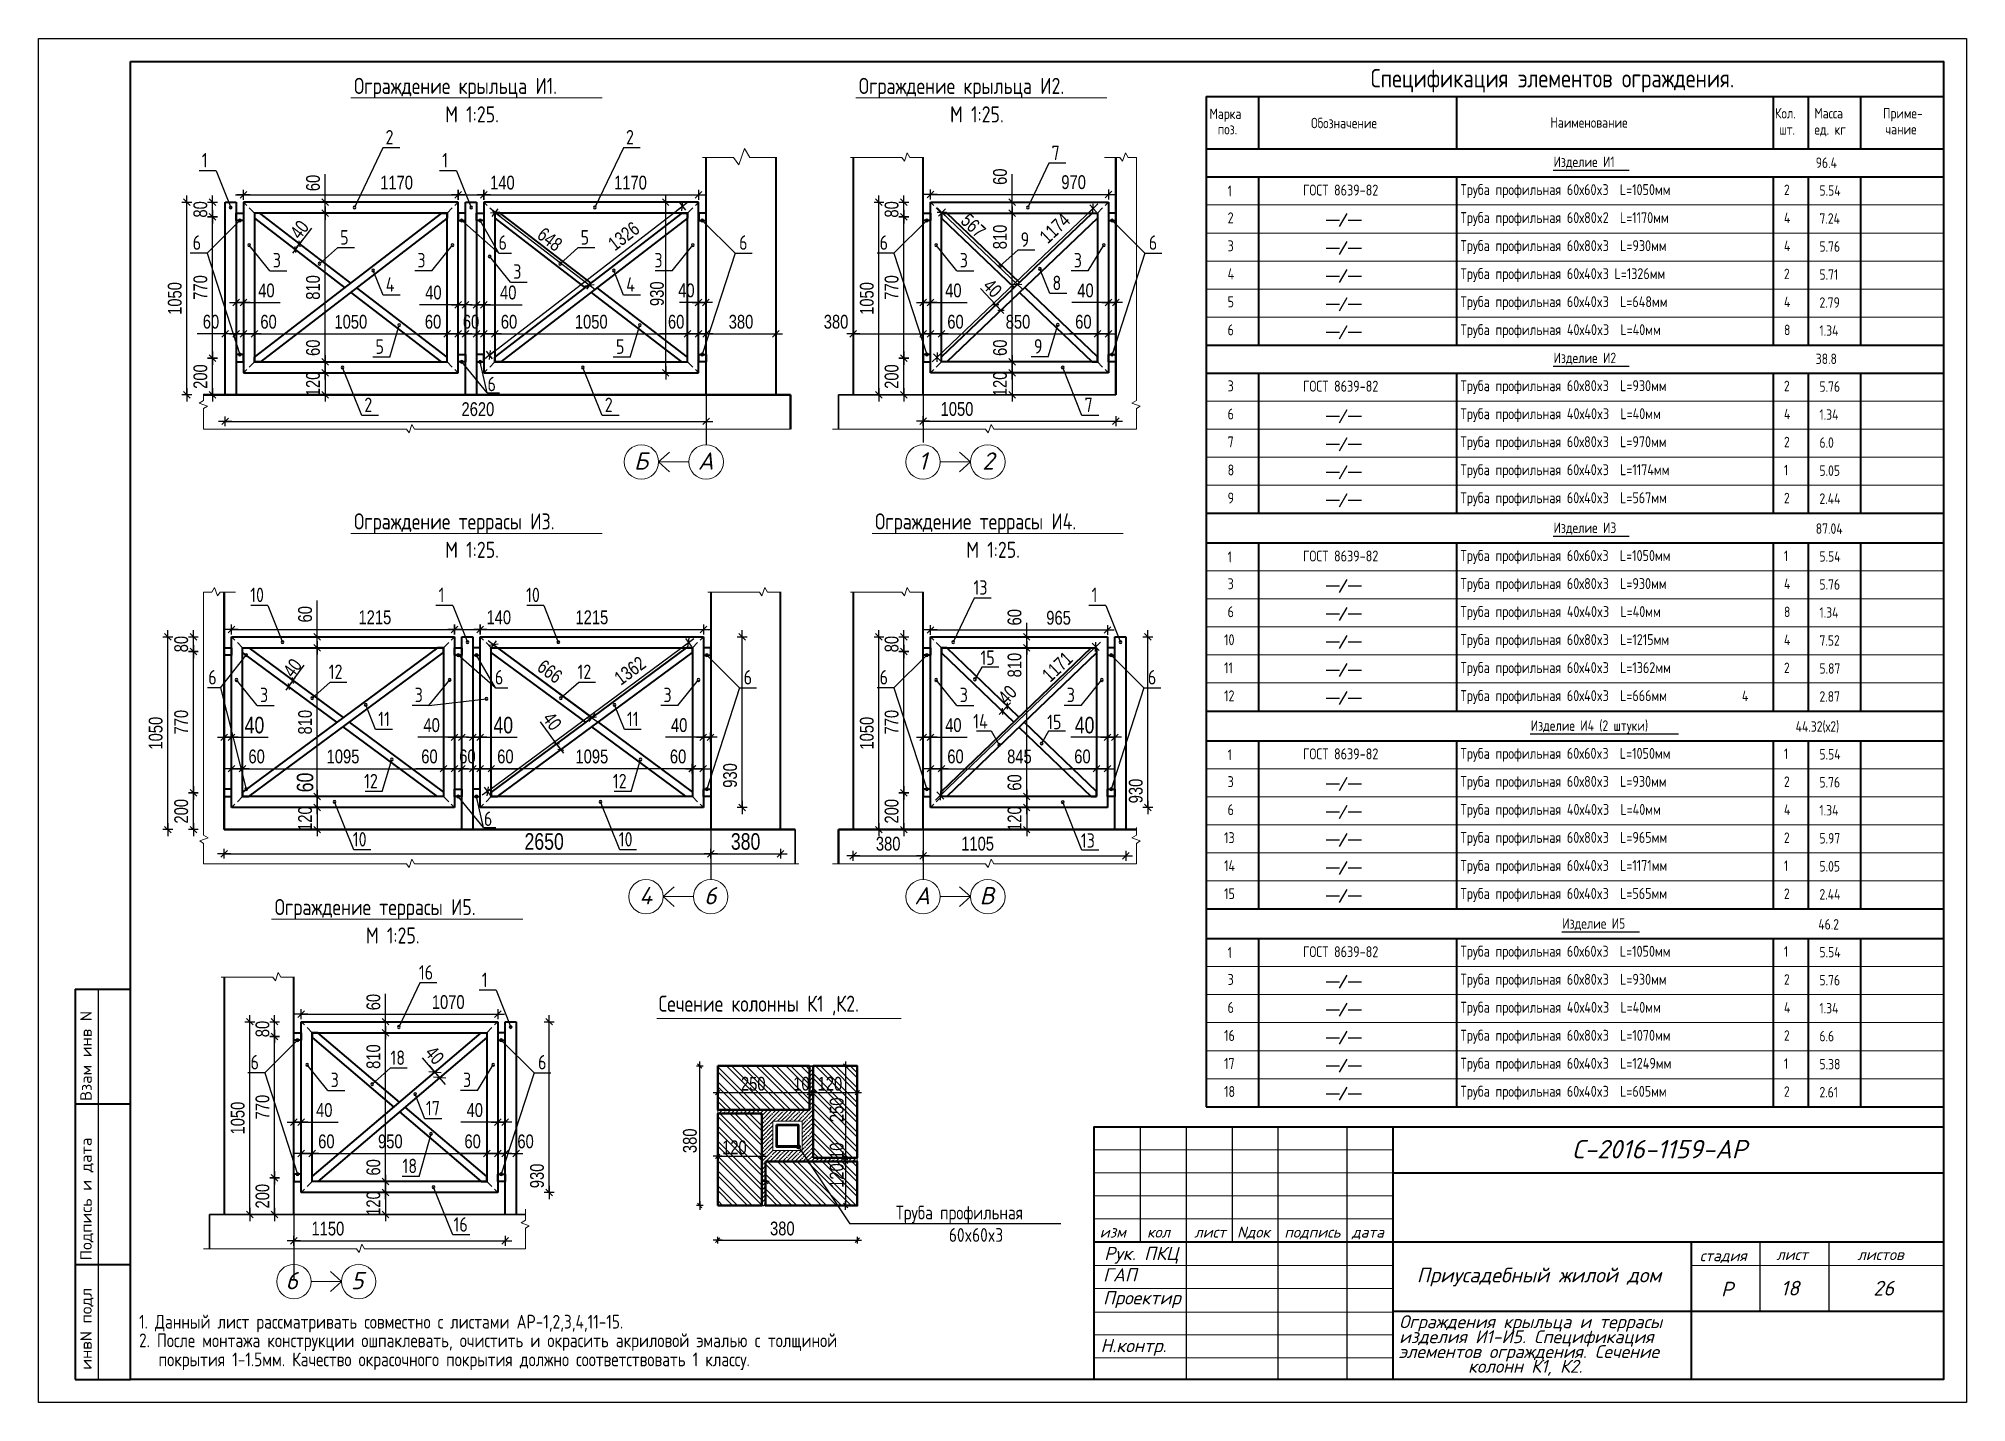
# Model space of a CAD drawing. Extents: x -12289450 to -10763036, y -7834513 to -6150123.
# Drawn here: x -11088519 to -11067519, y -7687111 to -7672261 of the extents above; entities that cross this region are included whole.
import ezdxf

# ---------------------------------------------------------------- set-up
doc = ezdxf.new("R2010")
doc.units = 0
doc.header["$LTSCALE"] = 25
doc.linetypes.add('CENTER', pattern=[50.8, 31.75, -6.35, 6.35, -6.35])
doc.linetypes.add('HIDDEN2', pattern=[4.7625, 3.175, -1.5875])
for name, color, linetype in [('003-ТЕКСТ', 7, 'Continuous'), ('004-ВСПЛИНИИ', 15, 'Continuous'), ('005-РАЗМЕРЫ', 252, 'Continuous'), ('008-ШТРИХОВКА', 252, 'Continuous'), ('014-ОСИ', 251, 'CENTER'), ('Annotation - Text', 7, 'Continuous'), ('ArchiCAD', 7, 'Continuous'), ('EEE', 7, 'Continuous'), ('kassa', 7, 'Continuous'), ('Новое', 51, 'Continuous')]:
    doc.layers.add(name, color=color, linetype=linetype)
for name, color, linetype, lineweight in [('text', 1, 'Continuous', 15), ('Рамка', 7, 'Continuous', 0), ('СТЕНЫ', 5, 'Continuous', 40)]:
    doc.layers.add(name, color=color, linetype=linetype, lineweight=lineweight)
doc.styles.add('gismo', font='isocpeui.ttf')
doc.styles.add('GOST 2.304', font='cs_gost2304.shx')
doc.styles.add('SIMP701', font='simplex701.shx')
doc.styles.add('TXT0', font='txt', dxfattribs={"width": 0.8})

msp = doc.modelspace()

# ---------------------------------------------------------------- texts
at = {"layer": '003-ТЕКСТ', "lineweight": 30, "style": 'SIMP701'}
for s, height, p in [('Взам инв N', 125, (-11087940.1, -7683829)), ('Подпись и дата', 124.998, (-11087940.1, -7685565.9)), ('инвN подл', 125, (-11087940.1, -7686754.8))]:
    msp.add_text(s, height=height, rotation=90, dxfattribs=at).set_placement(p)
at = {"layer": '005-РАЗМЕРЫ', "ltscale": 1.2, "attachment_point": 5, "style": 'TXT0'}
for s, insert, char_height, rotation in [('\\A1;60', (-11085529, -7673833.7), 150, 90), ('\\A1;60', (-11078046.2, -7673765.5), 150, 90), ('\\A1;80', (-11086756.4, -7674121.4), 150, 90), ('\\A1;80', (-11079226.9, -7674121.4), 150, 90), ('\\A1;567', (-11078337.6, -7674298.7), 150, 316.38035), ('\\A1;1174', (-11077449.8, -7674326.8), 150, 43.61965), ('\\A1;648', (-11082950, -7674447.1), 150, 322.42404), ('\\A1;1326', (-11082144.8, -7674412.6), 150, 37.65951), ('\\A1;810', (-11078046.2, -7674421.4), 150, 90), ('\\A1;1050', (-11087034.9, -7675091.4), 150, 90), ('\\A1;770', (-11086756.4, -7674971.4), 150, 90), ('\\A1;810', (-11085529, -7674971.4), 150, 90), ('\\A1;930', (-11081782.6, -7675039.5), 150, 90), ('\\A1;1050', (-11079496.9, -7675091.4), 150, 90), ('\\A1;770', (-11079226.9, -7674971.4), 150, 90), ('\\A1;60', (-11085529, -7675627.8), 150, 90), ('\\A1;60', (-11078046.2, -7675627.8), 150, 90), ('\\A1;200', (-11086756.4, -7675941.4), 150, 90), ('\\A1;200', (-11079226.9, -7675941.4), 150, 90), ('\\A1;120', (-11085529, -7676021.4), 150, 90), ('\\A1;120', (-11078046.2, -7676021.4), 150, 90), ('\\A1;60', (-11085615.6, -7678529.5), 150, 90), ('\\A1;60', (-11077887.9, -7678562.2), 150, 90), ('\\A1;80', (-11086964.9, -7678854.6), 150, 90), ('\\A1;80', (-11079226.9, -7678854.6), 150, 90), ('\\A1;666', (-11082949.6, -7679152.5), 150, 323.5087), ('\\A1;1362', (-11082076.7, -7679143.9), 150, 36.4913), ('\\A1;810', (-11077887.9, -7679083.5), 150, 90), ('\\A1;1171', (-11077422.4, -7679100.4), 150, 43.78849), ('\\A1;1050', (-11087243.4, -7679824.6), 150, 90), ('\\A1;770', (-11086964.9, -7679704.6), 150, 90), ('\\A1;810', (-11085615.6, -7679704.6), 150, 90), ('\\A1;1050', (-11079496.9, -7679824.6), 150, 90), ('\\A1;770', (-11079226.9, -7679704.6), 150, 90), ('\\A1;60', (-11085615.6, -7680361), 180, 90), ('\\A1;930', (-11080986, -7680285.1), 150, 90), ('\\A1;60', (-11077887.9, -7680361), 150, 90), ('\\A1;930', (-11076566.9, -7680453.9), 150, 90), ('\\A1;200', (-11086964.9, -7680674.6), 150, 90), ('\\A1;120', (-11085615.6, -7680754.6), 150, 90), ('\\A1;200', (-11079226.9, -7680674.6), 150, 90), ('\\A1;120', (-11077887.9, -7680754.6), 150, 90), ('\\A1;60', (-11084871.5, -7682752.3), 150, 90), ('\\A1;80', (-11086079.7, -7683045.6), 150, 90), ('\\A1;810', (-11084871.5, -7683345.6), 150, 90), ('\\A1;1050', (-11086349.7, -7684015.6), 150, 90), ('\\A1;770', (-11086079.7, -7683895.6), 150, 90), ('\\A1;250', (-11079824.7, -7683925.6), 150, 90), ('\\A1;380', (-11081423.7, -7684262.8), 150, 90), ('\\A1;60', (-11084871.5, -7684552), 150, 90), ('\\A1;10', (-11079824.7, -7684371.1), 150, 90), ('\\A1;930', (-11083088.9, -7684644.9), 150, 90), ('\\A1;120', (-11079824.7, -7684640.9), 150, 90), ('\\A1;200', (-11086079.7, -7684865.6), 150, 90), ('\\A1;120', (-11084871.5, -7684945.6), 150, 90)]:
    msp.add_mtext(s, dxfattribs=dict(at, insert=insert, char_height=char_height, rotation=rotation))
for s, insert, char_height in [('\\A1;1170', (-11084619.4, -7673830.6), 150), ('\\A1;140', (-11083466.8, -7673830.6), 150), ('\\A1;1170', (-11082071.6, -7673830.6), 150), ('\\A1;970', (-11077244.6, -7673825.7), 150), ('\\A1;40', (-11086037.3, -7675004.4), 150), ('\\A1;40', (-11084218.5, -7675027.1), 150), ('\\A1;40', (-11083403, -7675027.1), 150), ('\\A1;40', (-11081462.7, -7675004.1), 150), ('\\A1;40', (-11078554.5, -7675004.4), 150), ('\\A1;40', (-11077114.9, -7675004.4), 150), ('\\A1;60', (-11086641.1, -7675344.8), 150), ('\\A1;60', (-11086013.9, -7675345.5), 150), ('\\A1;1050', (-11085117.9, -7675345.5), 150), ('\\A1;60', (-11084222, -7675345.5), 150), ('\\A1;60', (-11083808.4, -7675345.5), 150), ('\\A1;60', (-11083394.8, -7675345.5), 150), ('\\A1;1050', (-11082498.8, -7675345.5), 150), ('\\A1;60', (-11081574, -7675345.5), 150), ('\\A1;380', (-11080867.5, -7675345.5), 150), ('\\A1;380', (-11079832.3, -7675345.5), 150), ('\\A1;60', (-11078531.1, -7675345.5), 150), ('\\A1;850', (-11077850.3, -7675345.5), 150), ('\\A1;60', (-11077138.3, -7675345.5), 150), ('\\A1;2620', (-11083733.7, -7676297.1), 150), ('\\A1;1050', (-11078514.9, -7676295.1), 150), ('\\A1;1215', (-11084855.8, -7678563.7), 150), ('\\A1;140', (-11083505.9, -7678563.7), 150), ('\\A1;1215', (-11082492.5, -7678563.7), 150), ('\\A1;965', (-11077408.5, -7678568.6), 150), ('\\A1;40', (-11086167.3, -7679737.5), 180), ('\\A1;40', (-11084237.7, -7679737.5), 150), ('\\A1;40', (-11083457.3, -7679737.5), 180), ('\\A1;40', (-11081541.2, -7679737.3), 150), ('\\A1;40', (-11078554.5, -7679737.5), 150), ('\\A1;40', (-11077124.9, -7679737.5), 180), ('\\A1;60', (-11086143.9, -7680078.7), 150), ('\\A1;1095', (-11085202.5, -7680078.7), 150), ('\\A1;60', (-11084261.1, -7680078.7), 150), ('\\A1;60', (-11083847.5, -7680078.7), 150), ('\\A1;60', (-11083433.9, -7680078.7), 150), ('\\A1;1095', (-11082492.5, -7680078.7), 150), ('\\A1;60', (-11081552.9, -7680078.7), 150), ('\\A1;60', (-11078531.1, -7680078.7), 150), ('\\A1;845', (-11077834.7, -7680078.7), 150), ('\\A1;60', (-11077148.3, -7680078.7), 150), ('\\A1;2650', (-11083011.9, -7681004.5), 180), ('\\A1;380', (-11080817.5, -7681004.5), 180), ('\\A1;380', (-11079264.7, -7681028.3), 150), ('\\A1;1105', (-11078290.6, -7681028.3), 150), ('\\A1;1070', (-11084057.2, -7682753), 150), ('\\A1;250', (-11080734.4, -7683642.3), 150), ('\\A1;10', (-11080209, -7683642.3), 150), ('\\A1;120', (-11079899.7, -7683642.3), 150), ('\\A1;40', (-11085407.3, -7683928.5), 150), ('\\A1;40', (-11083767.7, -7683928.5), 150), ('\\A1;60', (-11085383.9, -7684269.7), 150), ('\\A1;950', (-11084687.5, -7684269.7), 150), ('\\A1;60', (-11083791.1, -7684269.7), 150), ('\\A1;60', (-11083214.3, -7684269.7), 150), ('\\A1;120', (-11080939.7, -7684335.1), 150), ('\\A1;1150', (-11085367.8, -7685219.2), 150), ('\\A1;380', (-11080417.6, -7685218.2), 150)]:
    msp.add_mtext(s, dxfattribs=dict(at, insert=insert, char_height=char_height))
at = {"layer": '008-ШТРИХОВКА', "ltscale": 3, "char_height": 150, "attachment_point": 5, "style": 'TXT0'}
for insert, rotation in [((-11085677.2, -7674341.1), 52.44229), ((-11078128.2, -7674979.5), 313.61965), ((-11085753.7, -7679113.1), 53.5087), ((-11077965.4, -7679404.7), 46.21151), ((-11082924, -7679694.4), 306.4913), ((-11084204.5, -7683331.5), 310.45196)]:
    msp.add_mtext('\\A1;40', dxfattribs=dict(at, insert=insert, rotation=rotation))
at = {"layer": 'Annotation - Text', "color": 0, "lineweight": 25}
for s, height, style, p in [('Ограждение крыльца И1.', 175, 'GOST 2.304', (-11085083.2, -7672864.2)), ('Ограждение крыльца И2.', 175, 'GOST 2.304', (-11079584.3, -7672864.2)), ('Спецификация элементов ограждения. ', 200, 'GOST 2.304', (-11074007.6, -7672793.1)), ('М 1:25.', 175, 'GOST 2.304', (-11084089.6, -7673173.9)), ('М 1:25.', 175, 'GOST 2.304', (-11078590.7, -7673173.9)), ('Марка', 114, 'GOST 2.304', (-11075764.1, -7673136.5)), ('Обозначение', 114, 'GOST 2.304', (-11074658.1, -7673237.8)), ('Наименование', 114, 'GOST 2.304', (-11072051.7, -7673232.4)), ('Кол.', 114, 'GOST 2.304', (-11069604.9, -7673131.4)), ('Масса', 114, 'GOST 2.304', (-11069175.6, -7673131.4)), ('Приме-', 114, 'GOST 2.304', (-11068428, -7673131.4)), ('2', 157.5, 'GOST 2.304', (-11084739.8, -7673414.3)), ('2', 157.5, 'GOST 2.304', (-11082120.7, -7673414.3)), ('поз.', 114, 'GOST 2.304', (-11075674.8, -7673305.1)), ('шт.', 114, 'GOST 2.304', (-11069557, -7673308.1)), ('ед. кг', 114, 'GOST 2.304', (-11069175.6, -7673308.1)), ('чание', 114, 'GOST 2.304', (-11068403.2, -7673305.3)), ('1', 157.5, 'GOST 2.304', (-11086741.4, -7673664.2)), ('1', 157.5, 'GOST 2.304', (-11084122.3, -7673664.2)), ('7', 157.5, 'GOST 2.304', (-11077485, -7673583.4)), ('Изделие И1', 114, 'GOST 2.304', (-11072017.1, -7673660.1)), ('96.4', 114, 'GOST 2.304', (-11069160.7, -7673669.7)), ('1', 118.8, 'GOST 2.304', (-11075567.3, -7673979.8)), ('ГОСТ 8639-82', 118.75, 'GOST 2.304', (-11074746.8, -7673970.4)), ('Труба профильная 60х60x3  L=1050мм', 118.75, 'GOST 2.304', (-11073030.2, -7673965.2)), ('2', 114, 'GOST 2.304', (-11069506.9, -7673965.6)), ('5.54', 114, 'GOST 2.304', (-11069120.4, -7673972.2)), ('2', 118.8, 'GOST 2.304', (-11075567.3, -7674272.5)), ('Труба профильная 60х80x2  L=1170мм', 118.75, 'GOST 2.304', (-11073030.2, -7674270.2)), ('4', 114, 'GOST 2.304', (-11069506.9, -7674270.7)), ('7.24', 114, 'GOST 2.304', (-11069120.4, -7674277.2)), ('6', 157.5, 'GOST 2.304', (-11086840.3, -7674561.4)), ('5', 157.5, 'GOST 2.304', (-11085234.3, -7674504.4)), ('6', 157.5, 'GOST 2.304', (-11083509.4, -7674561.4)), ('5', 157.5, 'GOST 2.304', (-11082615.2, -7674504.4)), ('6', 157.5, 'GOST 2.304', (-11080888.5, -7674561.4)), ('6', 157.5, 'GOST 2.304', (-11079357.5, -7674561.4)), ('9', 157.5, 'GOST 2.304', (-11077822.3, -7674528.2)), ('6', 157.5, 'GOST 2.304', (-11076425.7, -7674561.4)), ('3', 157.5, 'GOST 2.304', (-11085967.7, -7674753.2)), ('3', 157.5, 'GOST 2.304', (-11084392.9, -7674753.2)), ('3', 157.5, 'GOST 2.304', (-11081811.3, -7674753.2)), ('3', 157.5, 'GOST 2.304', (-11078484.8, -7674753.2)), ('3', 157.5, 'GOST 2.304', (-11077242.9, -7674753.2)), ('3', 118.8, 'GOST 2.304', (-11075567.3, -7674577.5)), ('Труба профильная 60х80x3  L=930мм', 118.75, 'GOST 2.304', (-11073030.2, -7674575.2)), ('4', 114, 'GOST 2.304', (-11069506.9, -7674575.7)), ('5.76', 114, 'GOST 2.304', (-11069120.4, -7674582.3)), ('3', 157.5, 'GOST 2.304', (-11083348.6, -7674876.7)), ('4', 118.8, 'GOST 2.304', (-11075567.3, -7674882.5)), ('Труба профильная 60х40x3 L=1326мм', 118.75, 'GOST 2.304', (-11073030.2, -7674880.3)), ('2', 114, 'GOST 2.304', (-11069506.9, -7674880.7)), ('5.71', 114, 'GOST 2.304', (-11069120.4, -7674887.3)), ('4', 157.5, 'GOST 2.304', (-11084737, -7675017.4)), ('4', 157.5, 'GOST 2.304', (-11082117.9, -7675017.4)), ('8', 157.5, 'GOST 2.304', (-11077474.9, -7675000.4)), ('5', 118.8, 'GOST 2.304', (-11075567.3, -7675187.6)), ('Труба профильная 60х40x3  L=648мм', 118.75, 'GOST 2.304', (-11073030.2, -7675185.3)), ('4', 114, 'GOST 2.304', (-11069506.9, -7675185.7)), ('2.79', 114, 'GOST 2.304', (-11069120.4, -7675192.3)), ('6', 118.8, 'GOST 2.304', (-11075567.3, -7675492.6)), ('Труба профильная 40х40x3  L=40мм', 118.75, 'GOST 2.304', (-11073030.2, -7675490.3)), ('8', 114, 'GOST 2.304', (-11069506.9, -7675490.8)), ('1.34', 114, 'GOST 2.304', (-11069120.4, -7675497.4)), ('5', 157.5, 'GOST 2.304', (-11084849, -7675694.3)), ('5', 157.5, 'GOST 2.304', (-11082229.9, -7675694.3)), ('9', 157.5, 'GOST 2.304', (-11077677.2, -7675691.1)), ('Изделие И2', 114, 'GOST 2.304', (-11072017.1, -7675795.3)), ('38.8', 114, 'GOST 2.304', (-11069160.7, -7675804.9)), ('6', 157.5, 'GOST 2.304', (-11083629, -7676101.4)), ('3', 118.8, 'GOST 2.304', (-11075567.3, -7676102.6)), ('ГОСТ 8639-82', 118.75, 'GOST 2.304', (-11074746.8, -7676105.6)), ('Труба профильная 60х80x3  L=930мм', 118.75, 'GOST 2.304', (-11073030.2, -7676100.4)), ('2', 114, 'GOST 2.304', (-11069506.9, -7676100.8)), ('5.76', 114, 'GOST 2.304', (-11069120.4, -7676107.4)), ('2', 157.5, 'GOST 2.304', (-11084970.8, -7676328.1)), ('2', 157.5, 'GOST 2.304', (-11082351.7, -7676328.1)), ('7', 157.5, 'GOST 2.304', (-11077125.9, -7676328.1)), ('6', 118.8, 'GOST 2.304', (-11075567.3, -7676407.7)), ('Труба профильная 40х40x3  L=40мм', 118.75, 'GOST 2.304', (-11073030.2, -7676405.4)), ('4', 114, 'GOST 2.304', (-11069506.9, -7676405.8)), ('1.34', 114, 'GOST 2.304', (-11069120.4, -7676412.4)), ('7', 118.8, 'GOST 2.304', (-11075567.3, -7676712.7)), ('Труба профильная 60х80x3  L=970мм', 118.75, 'GOST 2.304', (-11073030.2, -7676710.4)), ('2', 114, 'GOST 2.304', (-11069506.9, -7676710.9)), ('6.0', 114, 'GOST 2.304', (-11069120.4, -7676717.5)), ('8', 118.8, 'GOST 2.304', (-11075567.3, -7677017.7)), ('Труба профильная 60х40x3  L=1174мм', 118.75, 'GOST 2.304', (-11073030.2, -7677015.4)), ('1', 114, 'GOST 2.304', (-11069506.9, -7677015.9)), ('5.05', 114, 'GOST 2.304', (-11069120.4, -7677022.5)), ('9', 118.8, 'GOST 2.304', (-11075567.3, -7677322.8)), ('Труба профильная 60х40x3  L=567мм', 118.75, 'GOST 2.304', (-11073030.2, -7677320.5)), ('2', 114, 'GOST 2.304', (-11069506.9, -7677320.9)), ('2.44', 114, 'GOST 2.304', (-11069120.4, -7677327.5)), ('Ограждение террасы И3.', 175, 'GOST 2.304', (-11085083.2, -7677605.7)), ('Ограждение террасы И4.', 175, 'GOST 2.304', (-11079407.6, -7677605.7)), ('Изделие И3', 114, 'GOST 2.304', (-11072017.1, -7677644.6)), ('87.04', 114, 'GOST 2.304', (-11069160.7, -7677654.1)), ('М 1:25.', 175, 'GOST 2.304', (-11084089.6, -7677915.4)), ('М 1:25.', 175, 'GOST 2.304', (-11078414, -7677915.4)), ('1', 118.8, 'GOST 2.304', (-11075567.3, -7677964.2)), ('ГОСТ 8639-82', 118.75, 'GOST 2.304', (-11074746.8, -7677954.8)), ('Труба профильная 60х60x3  L=1050мм', 118.75, 'GOST 2.304', (-11073030.2, -7677949.6)), ('1', 114, 'GOST 2.304', (-11069506.9, -7677950)), ('5.54', 114, 'GOST 2.304', (-11069120.4, -7677956.6)), ('13', 157.5, 'GOST 2.304', (-11078335.9, -7678316.6)), ('3', 118.8, 'GOST 2.304', (-11075567.3, -7678256.9)), ('Труба профильная 60х80x3  L=930мм', 118.75, 'GOST 2.304', (-11073030.2, -7678254.6)), ('4', 114, 'GOST 2.304', (-11069506.9, -7678255.1)), ('5.76', 114, 'GOST 2.304', (-11069120.4, -7678261.7)), ('10', 157.5, 'GOST 2.304', (-11086213.9, -7678397.4)), ('1', 157.5, 'GOST 2.304', (-11084161.4, -7678397.4)), ('10', 157.5, 'GOST 2.304', (-11083209, -7678397.4)), ('1', 157.5, 'GOST 2.304', (-11077048.5, -7678397.4)), ('6', 118.8, 'GOST 2.304', (-11075567.3, -7678561.9)), ('Труба профильная 40х40x3  L=40мм', 118.75, 'GOST 2.304', (-11073030.2, -7678559.6)), ('8', 114, 'GOST 2.304', (-11069506.9, -7678560.1)), ('1.34', 114, 'GOST 2.304', (-11069120.4, -7678566.7)), ('10', 118.75, 'GOST 2.304', (-11075605.5, -7678866.9)), ('Труба профильная 60х80x3  L=1215мм', 118.75, 'GOST 2.304', (-11073030.2, -7678864.7)), ('4', 114, 'GOST 2.304', (-11069506.9, -7678865.1)), ('7.52', 114, 'GOST 2.304', (-11069120.4, -7678871.7)), ('15', 157.5, 'GOST 2.304', (-11078259.4, -7679081.3)), ('6', 157.5, 'GOST 2.304', (-11086670.6, -7679294.5)), ('12', 157.5, 'GOST 2.304', (-11085359, -7679234.9)), ('6', 157.5, 'GOST 2.304', (-11083548.5, -7679294.5)), ('12', 157.5, 'GOST 2.304', (-11082649, -7679234.9)), ('6', 157.5, 'GOST 2.304', (-11080838.5, -7679294.5)), ('6', 157.5, 'GOST 2.304', (-11079357.5, -7679294.5)), ('6', 157.5, 'GOST 2.304', (-11076435.7, -7679294.5)), ('11', 118.75, 'GOST 2.304', (-11075605.5, -7679172)), ('Труба профильная 60х40x3  L=1362мм', 118.75, 'GOST 2.304', (-11073030.2, -7679169.7)), ('2', 114, 'GOST 2.304', (-11069506.9, -7679170.2)), ('5.87', 114, 'GOST 2.304', (-11069120.4, -7679176.7)), ('3', 157.5, 'GOST 2.304', (-11086107.2, -7679486.4)), ('3', 157.5, 'GOST 2.304', (-11084422.4, -7679486.4)), ('3', 157.5, 'GOST 2.304', (-11081712.4, -7679486.4)), ('3', 157.5, 'GOST 2.304', (-11078484.8, -7679486.4)), ('3', 157.5, 'GOST 2.304', (-11077319.1, -7679486.4)), ('12', 118.75, 'GOST 2.304', (-11075605.5, -7679477)), ('Труба профильная 60х40x3  L=666мм', 118.75, 'GOST 2.304', (-11073030.2, -7679474.7)), ('4', 114, 'GOST 2.304', (-11069964.9, -7679475.2)), ('2.87', 114, 'GOST 2.304', (-11069120.4, -7679481.8)), ('11', 157.5, 'GOST 2.304', (-11084819.5, -7679748)), ('11', 157.5, 'GOST 2.304', (-11082109.5, -7679748)), ('14', 157.5, 'GOST 2.304', (-11078338.4, -7679774.1)), ('15', 157.5, 'GOST 2.304', (-11077532.9, -7679781.1)), ('Изделие И4 (2 штуки)', 114, 'GOST 2.304', (-11072265.2, -7679798.8)), ('44.32(х2)', 114, 'GOST 2.304', (-11069379.8, -7679808.3)), ('1', 118.8, 'GOST 2.304', (-11075567.3, -7680118.5)), ('ГОСТ 8639-82', 118.75, 'GOST 2.304', (-11074746.8, -7680109)), ('Труба профильная 60х60x3  L=1050мм', 118.75, 'GOST 2.304', (-11073030.2, -7680103.8)), ('1', 114, 'GOST 2.304', (-11069506.9, -7680104.3)), ('5.54', 114, 'GOST 2.304', (-11069120.4, -7680110.9)), ('12', 157.5, 'GOST 2.304', (-11084973.7, -7680424.8)), ('12', 157.5, 'GOST 2.304', (-11082263.7, -7680424.8)), ('3', 118.8, 'GOST 2.304', (-11075567.3, -7680411.1)), ('Труба профильная 60х80x3  L=930мм', 118.75, 'GOST 2.304', (-11073030.2, -7680408.9)), ('2', 114, 'GOST 2.304', (-11069506.9, -7680409.3)), ('5.76', 114, 'GOST 2.304', (-11069120.4, -7680415.9)), ('6', 157.5, 'GOST 2.304', (-11083668.1, -7680834.5)), ('6', 118.8, 'GOST 2.304', (-11075567.3, -7680716.2)), ('Труба профильная 40х40x3  L=40мм', 118.75, 'GOST 2.304', (-11073030.2, -7680713.9)), ('4', 114, 'GOST 2.304', (-11069506.9, -7680714.3)), ('1.34', 114, 'GOST 2.304', (-11069120.4, -7680720.9)), ('10', 157.5, 'GOST 2.304', (-11085096.3, -7681058.7)), ('10', 157.5, 'GOST 2.304', (-11082199.3, -7681058.7)), ('13', 157.5, 'GOST 2.304', (-11077165.6, -7681071.2)), ('13', 118.75, 'GOST 2.304', (-11075605.5, -7681021.2)), ('Труба профильная 60х80x3  L=965мм', 118.75, 'GOST 2.304', (-11073030.2, -7681018.9)), ('2', 114, 'GOST 2.304', (-11069506.9, -7681019.4)), ('5.97', 114, 'GOST 2.304', (-11069120.4, -7681026)), ('14', 118.75, 'GOST 2.304', (-11075605.5, -7681326.2)), ('Труба профильная 60х40x3  L=1171мм', 118.75, 'GOST 2.304', (-11073030.2, -7681323.9)), ('1', 114, 'GOST 2.304', (-11069506.9, -7681324.4)), ('5.05', 114, 'GOST 2.304', (-11069120.4, -7681331)), ('15', 118.75, 'GOST 2.304', (-11075605.5, -7681631.3)), ('Труба профильная 60х40x3  L=565мм', 118.75, 'GOST 2.304', (-11073030.2, -7681629)), ('2', 114, 'GOST 2.304', (-11069506.9, -7681629.4)), ('2.44', 114, 'GOST 2.304', (-11069120.4, -7681636)), ('Ограждение террасы И5.', 175, 'GOST 2.304', (-11085947, -7681805.1)), ('М 1:25.', 175, 'GOST 2.304', (-11084953.4, -7682114.7)), ('Изделие И5', 114, 'GOST 2.304', (-11071922.2, -7681953.1)), ('46.2', 114, 'GOST 2.304', (-11069132.7, -7681962.6)), ('1', 118.8, 'GOST 2.304', (-11075567.3, -7682272.7)), ('ГОСТ 8639-82', 118.75, 'GOST 2.304', (-11074746.8, -7682263.3)), ('Труба профильная 60х60x3  L=1050мм', 118.75, 'GOST 2.304', (-11073030.2, -7682258.1)), ('1', 114, 'GOST 2.304', (-11069506.9, -7682258.5)), ('5.54', 114, 'GOST 2.304', (-11069120.4, -7682265.1)), ('16', 157.5, 'GOST 2.304', (-11084376.4, -7682507.5)), ('1', 157.5, 'GOST 2.304', (-11083691.4, -7682588.3)), ('3', 118.8, 'GOST 2.304', (-11075567.3, -7682565.4)), ('Труба профильная 60х80x3  L=930мм', 118.75, 'GOST 2.304', (-11073030.2, -7682563.1)), ('2', 114, 'GOST 2.304', (-11069506.9, -7682563.6)), ('5.76', 114, 'GOST 2.304', (-11069120.4, -7682570.2)), ('Сечение колонны К1 ,К2.', 175, 'GOST 2.304', (-11081765.8, -7682856.8)), ('6', 118.8, 'GOST 2.304', (-11075567.3, -7682870.4)), ('Труба профильная 40х40x3  L=40мм', 118.75, 'GOST 2.304', (-11073030.2, -7682868.1)), ('4', 114, 'GOST 2.304', (-11069506.9, -7682868.6)), ('1.34', 114, 'GOST 2.304', (-11069120.4, -7682875.2)), ('16', 118.75, 'GOST 2.304', (-11075605.5, -7683175.5)), ('Труба профильная 60х80x3  L=1070мм', 118.75, 'GOST 2.304', (-11073030.2, -7683173.2)), ('2', 114, 'GOST 2.304', (-11069506.9, -7683173.6)), ('6.6', 114, 'GOST 2.304', (-11069120.4, -7683180.2)), ('6', 157.5, 'GOST 2.304', (-11086210.3, -7683485.5)), ('18', 157.5, 'GOST 2.304', (-11084686.4, -7683436.5)), ('6', 157.5, 'GOST 2.304', (-11083078.5, -7683485.5)), ('17', 118.75, 'GOST 2.304', (-11075605.5, -7683480.5)), ('Труба профильная 60х40x3  L=1249мм', 118.75, 'GOST 2.304', (-11073030.2, -7683478.2)), ('1', 114, 'GOST 2.304', (-11069506.9, -7683478.7)), ('5.38', 114, 'GOST 2.304', (-11069120.4, -7683485.2)), ('3', 157.5, 'GOST 2.304', (-11085337.7, -7683677.4)), ('3', 157.5, 'GOST 2.304', (-11083895.7, -7683677.4)), ('17', 157.5, 'GOST 2.304', (-11084299.3, -7683985.7)), ('18', 118.75, 'GOST 2.304', (-11075605.5, -7683785.5)), ('Труба профильная 60х40x3  L=605мм', 118.75, 'GOST 2.304', (-11073030.2, -7683783.2)), ('2', 114, 'GOST 2.304', (-11069506.9, -7683783.7)), ('2.61', 114, 'GOST 2.304', (-11069120.4, -7683790.3)), ('С-2016-1159-АР', 200.414, 'gismo', (-11071814.9, -7684454.1)), ('18', 157.5, 'GOST 2.304', (-11084555.3, -7684615.3)), ('16', 157.5, 'GOST 2.304', (-11083999, -7685252.2)), ('Труба профильная', 150, 'GOST 2.304', (-11079181, -7685118.9)), ('60x60x3', 150, 'GOST 2.304', (-11078602.7, -7685362.9)), ('изм', 120.25, 'gismo', (-11076960.6, -7685316.5)), ('кол', 120.25, 'gismo', (-11076445.6, -7685316.5)), ('лист', 120.25, 'gismo', (-11075930.5, -7685316.5)), ('Nдок', 120.25, 'gismo', (-11075464.5, -7685316.5)), ('подпись', 120.25, 'gismo', (-11074949.5, -7685316.5)), ('дата', 120.25, 'gismo', (-11074213.7, -7685316.5)), ('Рук. ПКЦ', 144.3, 'gismo', (-11076911.6, -7685561.5)), ('стадия', 120.25, 'gismo', (-11070424.4, -7685573.8)), ('лист', 120.25, 'gismo', (-11069590.5, -7685561.5)), ('листов', 120.25, 'gismo', (-11068707.6, -7685561.5)), ('ГАП', 144.3, 'gismo', (-11076923.8, -7685794.3)), ('Приусадебный жилой дом', 160.331, 'gismo', (-11073506.7, -7685804)), ('Проектир', 144.3, 'gismo', (-11076923.8, -7686044.3)), ('Р', 160.3, 'gismo', (-11070193, -7685958.5)), ('18', 160.33, 'gismo', (-11069542.3, -7685947.4)), ('26', 160.33, 'gismo', (-11068534.3, -7685947.4)), ('1. Данный лист рассматривать совместно с листами АР-1,2,3,4,11-15.', 150, 'GOST 2.304', (-11087424.3, -7686307.4)), ('Ограждения крыльца и террасы', 140, 'gismo', (-11073698.3, -7686302.7)), ('2. После монтажа конструкции ошпаклевать, очистить и окрасить акриловой эмалью c толщиной', 150, 'GOST 2.304', (-11087424.3, -7686510.2)), ('изделия И1-И5. Спецификация ', 140, 'gismo', (-11073698.3, -7686466)), ('покрытия 1-1.5мм. Качество окрасочного покрытия должно соответствовать 1 классу.', 150, 'GOST 2.304', (-11087212.2, -7686717.8)), ('Н.контр.', 144.3, 'gismo', (-11076951.3, -7686564.3)), ('элементов ограждения. Сечение ', 140, 'gismo', (-11073704.7, -7686627.6)), ('колонн К1, К2.', 140, 'gismo', (-11072947.8, -7686787.6))]:
    msp.add_text(s, height=height, dxfattribs=dict(at, style=style)).set_placement(p)
at = {"layer": 'Annotation - Text', "color": 0, "style": 'gismo'}
for s, p in [('А', (-11078978.9, -7681687.9)), ('В', (-11078268.8, -7681687.9)), ('6', (-11085829.5, -7685878.9)), ('5', (-11085116.5, -7685878.9))]:
    msp.add_text(s, height=187.8, dxfattribs=at).set_placement(p)
at = {"layer": 'Annotation - Text', "color": 0, "lineweight": 25, "char_height": 187.8, "attachment_point": 2, "style": 'gismo'}
for s, insert in [('Б', (-11081956.8, -7676766.9)), ('А', (-11081251.7, -7676766.9)), ('1', (-11078888.8, -7676766.9)), ('2', (-11078175.3, -7676766.9)), ('4', (-11081906.8, -7681500.1)), ('6', (-11081201.7, -7681500.1))]:
    msp.add_mtext(s, dxfattribs=dict(at, insert=insert))

# ---------------------------------------------------------------- blocks, each defined once
blk = doc.blocks.new('A8MITTA', base_point=(3180, 3140))
for p, q in [((3170, 3130), (3190, 3150)), ((3180, 3155), (3180, 3125)), ((3160, 3140), (3200, 3140))]:
    blk.add_line(p, q)

# ---------------------------------------------------------------- hatches: boundary and pattern name
at = {"layer": '005-РАЗМЕРЫ', "ltscale": 4}
h = msp.add_hatch(dxfattribs=at)
h.set_pattern_fill('ANSI32', color=256, scale=12, angle=90, style=0)
h.set_pattern_definition([(135, (-11081121.85, -7684967.11), (-80.8223, -80.8223), []), (135, (-11081121.85, -7684913.23), (-80.822, -80.822), [])])
h.paths.add_polyline_path([(-11080121.8, -7683447.1), (-11081121.8, -7683447.1), (-11081121.8, -7683738.3), (-11081073.8, -7683738.3), (-11080121.8, -7683738.3)])
h.paths.add_polyline_path([(-11080361.8, -7683738.3), (-11081121.8, -7683738.3), (-11081121.8, -7683774.3), (-11081121.8, -7683927.1), (-11080361.8, -7683927.1)])
h.paths.add_polyline_path([(-11080121.8, -7683738.3), (-11080129.8, -7683738.3), (-11080169.8, -7683738.3), (-11080361.8, -7683738.3), (-11080361.8, -7683927.1), (-11080121.8, -7683927.1)])
h.paths.add_polyline_path([(-11079728.7, -7683447.1), (-11079764.7, -7683447.1), (-11080081.8, -7683447.1), (-11080081.8, -7683738.3), (-11080033.8, -7683738.3), (-11079728.7, -7683738.3)])
h.paths.add_polyline_path([(-11079728.7, -7683738.3), (-11080081.8, -7683738.3), (-11080081.8, -7684207), (-11079728.7, -7684207.1)])
h.paths.add_polyline_path([(-11079601.8, -7683738.3), (-11079649.8, -7683738.3), (-11079728.7, -7683738.3), (-11079728.7, -7684207.1), (-11079601.8, -7684207.1)])
h.paths.add_polyline_path([(-11079601.8, -7683447.1), (-11079728.7, -7683447.1), (-11079728.7, -7683495.1), (-11079728.7, -7683738.3), (-11079601.8, -7683738.3), (-11079601.8, -7683702.3)])
h.paths.add_polyline_path([(-11079601.8, -7684207.1), (-11079728.7, -7684207.1), (-11079728.7, -7684447.1), (-11079601.8, -7684447.1)])
h.paths.add_polyline_path([(-11079728.7, -7684207.1), (-11080081.8, -7684207), (-11080081.8, -7684447.1), (-11079728.7, -7684447.1), (-11079728.7, -7684439.1), (-11079728.7, -7684399.1)])
h.paths.add_polyline_path([(-11080641.8, -7684206.9), (-11081121.8, -7684206.8), (-11081121.8, -7684431.1), (-11081073.8, -7684431.1), (-11080641.8, -7684431.1), (-11080641.8, -7684395.1)])
h.paths.add_polyline_path([(-11080641.8, -7683967.1), (-11081121.8, -7683967.1), (-11081121.8, -7684206.8), (-11080641.8, -7684206.9)])
h.paths.add_polyline_path([(-11080641.8, -7684431.1), (-11080689.8, -7684431.1), (-11081121.8, -7684431.1), (-11081121.8, -7684467.1), (-11081121.8, -7684967.1), (-11080641.8, -7684967.1)])
h.paths.add_polyline_path([(-11080361.8, -7684487.1), (-11080601.8, -7684487.1), (-11080601.8, -7684702.8), (-11080597.6, -7684707.1), (-11080601.8, -7684707.1), (-11080601.8, -7684967.1), (-11080361.8, -7684967.1)])
h.paths.add_polyline_path([(-11080135.1, -7684487.1), (-11080361.8, -7684487.1), (-11080361.8, -7684967.1), (-11079814.7, -7684967.1)])
h.paths.add_polyline_path([(-11079728.7, -7684487.1), (-11080135.1, -7684487.1), (-11079814.7, -7684967.1), (-11079728.7, -7684967.1), (-11079728.7, -7684919.1)])
h.paths.add_polyline_path([(-11079601.8, -7684487.1), (-11079728.7, -7684487.1), (-11079728.7, -7684535.1), (-11079728.7, -7684967.1), (-11079692.7, -7684967.1), (-11079601.8, -7684967.1)])
h.paths.add_polyline_path([(-11080884.4, -7683552.3), (-11080584.4, -7683552.3), (-11080584.4, -7683732.3), (-11080884.4, -7683732.3)], flags=24)
h.paths.add_polyline_path([(-11080295, -7683552.3), (-11080123, -7683552.3), (-11080123, -7683732.3), (-11080295, -7683732.3)], flags=24)
h.paths.add_polyline_path([(-11080033.7, -7683552.3), (-11079765.7, -7683552.3), (-11079765.7, -7683732.3), (-11080033.7, -7683732.3)], flags=24)
h.paths.add_polyline_path([(-11079914.7, -7684075.6), (-11079914.7, -7683775.6), (-11079734.7, -7683775.6), (-11079734.7, -7684075.6)], flags=24)
h.paths.add_polyline_path([(-11079914.7, -7684457.1), (-11079914.7, -7684285.1), (-11079734.7, -7684285.1), (-11079734.7, -7684457.1)], flags=9)
h.paths.add_polyline_path([(-11081073.7, -7684245.1), (-11080805.7, -7684245.1), (-11080805.7, -7684425.1), (-11081073.7, -7684425.1)], flags=24)
h.paths.add_polyline_path([(-11079914.7, -7684774.9), (-11079914.7, -7684506.9), (-11079734.7, -7684506.9), (-11079734.7, -7684774.9)], flags=24)
at = {"layer": '008-ШТРИХОВКА', "ltscale": 4}
h = msp.add_hatch(dxfattribs=at)
h.set_pattern_fill('ANSI35', color=256, scale=10, style=0)
h.set_pattern_definition([(45, (-11081121.85, -7684967.11), (-44.9013, 44.9013), []), (45, (-11081076.95, -7684967.11), (-44.9013, 44.9013), [79.375, -15.875, 0, -15.875])])
h.paths.add_polyline_path([(-11080081.8, -7683738.3), (-11080121.8, -7683738.3), (-11080121.8, -7683927.1), (-11080361.8, -7683927.1), (-11080361.8, -7684047.1), (-11080201.8, -7684047.1), (-11080201.8, -7684207), (-11080081.8, -7684207)])
h.paths.add_polyline_path([(-11080361.8, -7683927.1), (-11081121.8, -7683927.1), (-11081121.8, -7683967.1), (-11080641.8, -7683967.1), (-11080641.8, -7684206.9), (-11080521.8, -7684206.9), (-11080521.8, -7684047.1), (-11080361.8, -7684047.1)])
h.paths.add_polyline_path([(-11080521.8, -7684206.9), (-11080641.8, -7684206.9), (-11080641.8, -7684967.1), (-11080601.8, -7684967.1), (-11080601.8, -7684487.1), (-11080361.8, -7684487.1), (-11080361.8, -7684367.1), (-11080521.8, -7684367.1)])
h.paths.add_polyline_path([(-11080081.8, -7684207), (-11080201.8, -7684207), (-11080201.8, -7684367.1), (-11080215.2, -7684367.1), (-11080135.1, -7684487.1), (-11079728.7, -7684487.1), (-11079728.7, -7684447.1), (-11080081.8, -7684447.1)])
h.paths.add_polyline_path([(-11080215.2, -7684367.1), (-11080361.8, -7684367.1), (-11080361.8, -7684487.1), (-11080135.1, -7684487.1)])
h.paths.add_polyline_path([(-11079601.8, -7684447.1), (-11079728.7, -7684447.1), (-11079728.7, -7684487.1), (-11079601.8, -7684487.1)])
h.paths.add_polyline_path([(-11080081.8, -7683447.1), (-11080121.8, -7683447.1), (-11080121.8, -7683738.3), (-11080081.8, -7683738.3)])

# ---------------------------------------------------------------- linework, layer by layer
at = {"lineweight": 25, "ltscale": 20}
for p, q in [((-11084768.4, -7673450.2), (-11085078.3, -7674099.4)), ((-11084583.8, -7673450.2), (-11084768.4, -7673450.2)), ((-11082149.3, -7673450.2), (-11082459.2, -7674099.4)), ((-11081964.7, -7673450.2), (-11082149.3, -7673450.2)), ((-11086585.4, -7673700.1), (-11086770, -7673700.1)), ((-11086585.4, -7673700.1), (-11086426.6, -7674099.4)), ((-11083966.3, -7673700.1), (-11084150.9, -7673700.1)), ((-11083966.3, -7673700.1), (-11083807.5, -7674099.4)), ((-11077513.6, -7673619.3), (-11077742.7, -7674099.4)), ((-11077328.9, -7673619.3), (-11077513.6, -7673619.3)), ((-11086684.3, -7674597.2), (-11086327.5, -7674241.4)), ((-11083504.1, -7674597.2), (-11083910.2, -7674241.4)), ((-11083504.1, -7674597.2), (-11083710.2, -7674241.4)), ((-11080932.4, -7674597.2), (-11081289.3, -7674241.4)), ((-11079201.5, -7674597.2), (-11078844.7, -7674241.4)), ((-11076469.6, -7674597.2), (-11076826.5, -7674241.4)), ((-11086684.3, -7674597.2), (-11086869, -7674597.2)), ((-11086684.3, -7674597.2), (-11086327.5, -7675701.4)), ((-11085999, -7674789.1), (-11086224.5, -7674511.6)), ((-11085263, -7674540.3), (-11085457.7, -7674712.4)), ((-11085078.3, -7674540.3), (-11085263, -7674540.3)), ((-11084236.9, -7674789.1), (-11084011.4, -7674511.6)), ((-11083504.1, -7674597.2), (-11083368.7, -7674597.2)), ((-11082643.9, -7674540.3), (-11082838.6, -7674712.4)), ((-11082459.2, -7674540.3), (-11082643.9, -7674540.3)), ((-11081617.8, -7674789.1), (-11081392.3, -7674511.6)), ((-11080932.4, -7674597.2), (-11081289.3, -7675701.4)), ((-11080932.4, -7674597.2), (-11080747.8, -7674597.2)), ((-11079201.5, -7674597.2), (-11079386.2, -7674597.2)), ((-11079201.5, -7674597.2), (-11078844.7, -7675701.4)), ((-11078516.2, -7674789.1), (-11078741.6, -7674511.6)), ((-11077850.9, -7674564.1), (-11078045.6, -7674736.2)), ((-11077666.3, -7674564.1), (-11077850.9, -7674564.1)), ((-11077086.9, -7674789.1), (-11076915, -7674511.6)), ((-11076469.6, -7674597.2), (-11076826.5, -7675701.4)), ((-11076469.6, -7674597.2), (-11076284.9, -7674597.2)), ((-11085999, -7674789.1), (-11085814.3, -7674789.1)), ((-11084765.7, -7675053.3), (-11084873.2, -7674785.5)), ((-11084236.9, -7674789.1), (-11084421.5, -7674789.1)), ((-11083379.9, -7674912.6), (-11083605.4, -7674635.1)), ((-11082146.6, -7675053.3), (-11082254.1, -7674785.5)), ((-11081617.8, -7674789.1), (-11081802.4, -7674789.1)), ((-11078516.2, -7674789.1), (-11078331.5, -7674789.1)), ((-11077503.5, -7675036.3), (-11077611.1, -7674768.5)), ((-11077086.9, -7674789.1), (-11077271.6, -7674789.1)), ((-11083379.9, -7674912.6), (-11083195.2, -7674912.6)), ((-11077318.9, -7675036.3), (-11077503.5, -7675036.3)), ((-11084581, -7675053.3), (-11084765.7, -7675053.3)), ((-11081961.9, -7675053.3), (-11082146.6, -7675053.3)), ((-11084693, -7675730.2), (-11084589.9, -7675381.5)), ((-11082073.9, -7675730.2), (-11081970.8, -7675381.5)), ((-11077521.2, -7675727), (-11077418, -7675378.4)), ((-11084999.5, -7676364), (-11085208.5, -7675842.5)), ((-11084693, -7675730.2), (-11084877.7, -7675730.2)), ((-11083634.2, -7676119.1), (-11083910.2, -7675781.4)), ((-11083634.2, -7676119.1), (-11083710.2, -7675781.4)), ((-11082380.4, -7676364), (-11082589.4, -7675842.5)), ((-11082073.9, -7675730.2), (-11082258.6, -7675730.2)), ((-11077521.2, -7675727), (-11077705.8, -7675727)), ((-11077154.6, -7676364), (-11077363.6, -7675842.5)), ((-11083634.2, -7676119.1), (-11083498.8, -7676119.1)), ((-11084814.8, -7676364), (-11084999.5, -7676364)), ((-11082195.7, -7676364), (-11082380.4, -7676364)), ((-11076969.9, -7676364), (-11077154.6, -7676364)), ((-11078326.7, -7678352.5), (-11078555.8, -7678832.5)), ((-11078142, -7678352.5), (-11078326.7, -7678352.5)), ((-11086021.3, -7678433.3), (-11086206, -7678433.3)), ((-11086021.3, -7678433.3), (-11085862.5, -7678832.5)), ((-11084005.4, -7678433.3), (-11084190, -7678433.3)), ((-11084005.4, -7678433.3), (-11083846.6, -7678832.5)), ((-11083016.4, -7678433.3), (-11083201, -7678433.3)), ((-11083016.4, -7678433.3), (-11082857.6, -7678832.5)), ((-11076892.5, -7678433.3), (-11077077.2, -7678433.3)), ((-11076892.5, -7678433.3), (-11076733.8, -7678832.5)), ((-11086538.4, -7679330.4), (-11086257.5, -7678974.6)), ((-11083543.2, -7679330.4), (-11083949.3, -7678974.6)), ((-11083543.2, -7679330.4), (-11083749.3, -7678974.6)), ((-11080882.4, -7679330.4), (-11081239.3, -7678974.6)), ((-11079201.5, -7679330.4), (-11078844.7, -7678974.6)), ((-11076479.6, -7679330.4), (-11076836.5, -7678974.6)), ((-11086138.6, -7679522.3), (-11086364, -7679244.8)), ((-11084266.4, -7679522.3), (-11084041, -7679244.8)), ((-11081556.4, -7679522.3), (-11081331, -7679244.8)), ((-11078516.2, -7679522.3), (-11078741.6, -7679244.8)), ((-11078244.9, -7679104.3), (-11078319.2, -7679237.7)), ((-11078060.2, -7679104.3), (-11078244.9, -7679104.3)), ((-11077163.1, -7679522.3), (-11076937.7, -7679244.8)), ((-11086538.4, -7679330.4), (-11086680.4, -7679330.4)), ((-11086538.4, -7679330.4), (-11086257.5, -7680434.6)), ((-11085345.5, -7679270.8), (-11085540.2, -7679443)), ((-11085160.9, -7679270.8), (-11085345.5, -7679270.8)), ((-11084266.4, -7679522.3), (-11083641, -7679450.9)), ((-11083543.2, -7679330.4), (-11083407.8, -7679330.4)), ((-11082635.5, -7679270.8), (-11082830.2, -7679443)), ((-11082450.9, -7679270.8), (-11082635.5, -7679270.8)), ((-11080882.4, -7679330.4), (-11081239.3, -7680434.6)), ((-11080882.4, -7679330.4), (-11080697.8, -7679330.4)), ((-11079201.5, -7679330.4), (-11079386.2, -7679330.4)), ((-11079201.5, -7679330.4), (-11078844.7, -7680434.6)), ((-11076479.6, -7679330.4), (-11076836.5, -7680434.6)), ((-11076479.6, -7679330.4), (-11076294.9, -7679330.4)), ((-11086138.6, -7679522.3), (-11085953.9, -7679522.3)), ((-11084848.2, -7679783.9), (-11084955.8, -7679516.1)), ((-11084266.4, -7679522.3), (-11084451.1, -7679522.3)), ((-11082138.2, -7679783.9), (-11082245.8, -7679516.1)), ((-11081556.4, -7679522.3), (-11081741.1, -7679522.3)), ((-11078516.2, -7679522.3), (-11078331.5, -7679522.3)), ((-11077163.1, -7679522.3), (-11077347.8, -7679522.3)), ((-11084663.5, -7679783.9), (-11084848.2, -7679783.9)), ((-11081953.5, -7679783.9), (-11082138.2, -7679783.9)), ((-11078301.4, -7679797.1), (-11078141.6, -7679797.1)), ((-11078141.6, -7679797.1), (-11078055, -7679951.7)), ((-11077518.4, -7679804.1), (-11077592.7, -7679937.5)), ((-11077333.8, -7679804.1), (-11077518.4, -7679804.1)), ((-11084775.5, -7680460.7), (-11084672.4, -7680112.1)), ((-11082065.5, -7680460.7), (-11081962.4, -7680112.1)), ((-11084775.5, -7680460.7), (-11084960.2, -7680460.7)), ((-11082065.5, -7680460.7), (-11082250.2, -7680460.7)), ((-11085086, -7681094.5), (-11085295.1, -7680573.1)), ((-11083673.3, -7680852.3), (-11083949.3, -7680514.6)), ((-11083673.3, -7680852.3), (-11083749.3, -7680514.6)), ((-11082189, -7681094.5), (-11082398, -7680573.1)), ((-11077154.6, -7681097.2), (-11077363.6, -7680575.7)), ((-11083673.3, -7680852.3), (-11083537.9, -7680852.3)), ((-11084901.4, -7681094.5), (-11085086, -7681094.5)), ((-11082004.3, -7681094.5), (-11082189, -7681094.5)), ((-11076969.9, -7681097.2), (-11077154.6, -7681097.2)), ((-11084366.4, -7682543.4), (-11084595.5, -7683023.5)), ((-11084181.8, -7682543.4), (-11084366.4, -7682543.4)), ((-11083535.4, -7682624.2), (-11083720, -7682624.2)), ((-11083535.4, -7682624.2), (-11083376.6, -7683023.5)), ((-11086054.3, -7683521.4), (-11085697.5, -7683165.6)), ((-11083122.4, -7683521.4), (-11083479.3, -7683165.6)), ((-11085369, -7683713.3), (-11085594.5, -7683435.8)), ((-11083739.7, -7683713.3), (-11083567.8, -7683435.8)), ((-11086054.3, -7683521.4), (-11086239, -7683521.4)), ((-11086054.3, -7683521.4), (-11085697.5, -7684625.6)), ((-11084689.8, -7683472.4), (-11084884.5, -7683644.6)), ((-11084505.1, -7683472.4), (-11084689.8, -7683472.4)), ((-11083122.4, -7683521.4), (-11083479.3, -7684625.6)), ((-11083122.4, -7683521.4), (-11082937.8, -7683521.4)), ((-11085369, -7683713.3), (-11085184.3, -7683713.3)), ((-11084310.1, -7684021.6), (-11084417.7, -7683753.8)), ((-11083739.7, -7683713.3), (-11083924.4, -7683713.3)), ((-11084125.4, -7684021.6), (-11084310.1, -7684021.6)), ((-11084374, -7684651.2), (-11084244.4, -7684187.2)), ((-11080241.8, -7684327.1), (-11079681, -7685167.6)), ((-11084374, -7684651.2), (-11084558.6, -7684651.2)), ((-11084007.4, -7685288.1), (-11084216.4, -7684766.6)), ((-11083822.7, -7685288.1), (-11084007.4, -7685288.1)), ((-11077385.1, -7685167.6), (-11079681, -7685167.6))]:
    msp.add_line(p, q, dxfattribs=at)
at = {"lineweight": 25, "ltscale": 20, "const_width": 36}
msp.add_lwpolyline([(-11080249.7, -7684322.6, 1), (-11080234, -7684331.6, 1)], format="xyb", close=True, dxfattribs=at)
at = {"lineweight": 25, "ltscale": 20}
for centre, start, end in [((-11086426.6, -7674099.4), 0, 180), ((-11086426.6, -7674099.4), 180, 0), ((-11085078.3, -7674099.4), 0, 180), ((-11085078.3, -7674099.4), 180, 0), ((-11083807.5, -7674099.4), 0, 180), ((-11083807.5, -7674099.4), 180, 0), ((-11082459.2, -7674099.4), 0, 180), ((-11082459.2, -7674099.4), 180, 0), ((-11077742.7, -7674099.4), 0, 180), ((-11077742.7, -7674099.4), 180, 0), ((-11086327.5, -7674241.4), 0, 180), ((-11086327.5, -7674241.4), 180, 0), ((-11083910.2, -7674241.4), 0, 180), ((-11083910.2, -7674241.4), 180, 0), ((-11083710.2, -7674241.4), 0, 180), ((-11083710.2, -7674241.4), 180, 0), ((-11081289.3, -7674241.4), 0, 180), ((-11081289.3, -7674241.4), 180, 0), ((-11078844.7, -7674241.4), 0, 180), ((-11078844.7, -7674241.4), 180, 0), ((-11076826.5, -7674241.4), 0, 180), ((-11076826.5, -7674241.4), 180, 0), ((-11086224.5, -7674511.6), 0, 180), ((-11086224.5, -7674511.6), 180, 0), ((-11084011.4, -7674511.6), 0, 180), ((-11084011.4, -7674511.6), 180, 0), ((-11083605.4, -7674635.1), 0, 180), ((-11081392.3, -7674511.6), 0, 180), ((-11081392.3, -7674511.6), 180, 0), ((-11078741.6, -7674511.6), 0, 180), ((-11078741.6, -7674511.6), 180, 0), ((-11076915, -7674511.6), 0, 180), ((-11076915, -7674511.6), 180, 0), ((-11085457.7, -7674712.4), 0, 180), ((-11085457.7, -7674712.4), 180, 0), ((-11084873.2, -7674785.5), 0, 180), ((-11084873.2, -7674785.5), 180, 0), ((-11083605.4, -7674635.1), 180, 0), ((-11082838.6, -7674712.4), 0, 180), ((-11082838.6, -7674712.4), 180, 0), ((-11082254.1, -7674785.5), 0, 180), ((-11082254.1, -7674785.5), 180, 0), ((-11078045.6, -7674736.2), 0, 180), ((-11078045.6, -7674736.2), 180, 0), ((-11077611.1, -7674768.5), 0, 180), ((-11077611.1, -7674768.5), 180, 0), ((-11084589.9, -7675381.5), 0, 180), ((-11084589.9, -7675381.5), 180, 0), ((-11081970.8, -7675381.5), 0, 180), ((-11081970.8, -7675381.5), 180, 0), ((-11077418, -7675378.4), 0, 180), ((-11077418, -7675378.4), 180, 0), ((-11086327.5, -7675701.4), 0, 180), ((-11086327.5, -7675701.4), 180, 0), ((-11085208.5, -7675842.5), 0, 180), ((-11085208.5, -7675842.5), 180, 0), ((-11083910.2, -7675781.4), 0, 180), ((-11083910.2, -7675781.4), 180, 0), ((-11083710.2, -7675781.4), 0, 180), ((-11083710.2, -7675781.4), 180, 0), ((-11082589.4, -7675842.5), 0, 180), ((-11082589.4, -7675842.5), 180, 0), ((-11081289.3, -7675701.4), 0, 180), ((-11081289.3, -7675701.4), 180, 0), ((-11078844.7, -7675701.4), 0, 180), ((-11078844.7, -7675701.4), 180, 0), ((-11077363.6, -7675842.5), 0, 180), ((-11077363.6, -7675842.5), 180, 0), ((-11076826.5, -7675701.4), 0, 180), ((-11076826.5, -7675701.4), 180, 0), ((-11085862.5, -7678832.5), 0, 180), ((-11083846.6, -7678832.5), 0, 180), ((-11082857.6, -7678832.5), 0, 180), ((-11078555.8, -7678832.5), 0, 180), ((-11076733.8, -7678832.5), 0, 180), ((-11086257.5, -7678974.6), 0, 180), ((-11086257.5, -7678974.6), 180, 0), ((-11085862.5, -7678832.5), 180, 0), ((-11083949.3, -7678974.6), 0, 180), ((-11083949.3, -7678974.6), 180, 0), ((-11083846.6, -7678832.5), 180, 0), ((-11083749.3, -7678974.6), 0, 180), ((-11083749.3, -7678974.6), 180, 0), ((-11082857.6, -7678832.5), 180, 0), ((-11081239.3, -7678974.6), 0, 180), ((-11081239.3, -7678974.6), 180, 0), ((-11078844.7, -7678974.6), 0, 180), ((-11078844.7, -7678974.6), 180, 0), ((-11078555.8, -7678832.5), 180, 0), ((-11076836.5, -7678974.6), 0, 180), ((-11076836.5, -7678974.6), 180, 0), ((-11076733.8, -7678832.5), 180, 0), ((-11086364, -7679244.8), 0, 180), ((-11086364, -7679244.8), 180, 0), ((-11084041, -7679244.8), 0, 180), ((-11084041, -7679244.8), 180, 0), ((-11081331, -7679244.8), 0, 180), ((-11081331, -7679244.8), 180, 0), ((-11078741.6, -7679244.8), 0, 180), ((-11078741.6, -7679244.8), 180, 0), ((-11078319.2, -7679237.7), 0, 180), ((-11078319.2, -7679237.7), 180, 0), ((-11076937.7, -7679244.8), 0, 180), ((-11076937.7, -7679244.8), 180, 0), ((-11085540.2, -7679443), 0, 180), ((-11085540.2, -7679443), 180, 0), ((-11083641, -7679450.9), 0, 180), ((-11083641, -7679450.9), 180, 0), ((-11082830.2, -7679443), 0, 180), ((-11082830.2, -7679443), 180, 0), ((-11084955.8, -7679516.1), 0, 180), ((-11084955.8, -7679516.1), 180, 0), ((-11082245.8, -7679516.1), 0, 180), ((-11082245.8, -7679516.1), 180, 0), ((-11078055, -7679951.7), 0, 180), ((-11078055, -7679951.7), 180, 0), ((-11077592.7, -7679937.5), 0, 180), ((-11077592.7, -7679937.5), 180, 0), ((-11084672.4, -7680112.1), 0, 180), ((-11084672.4, -7680112.1), 180, 0), ((-11081962.4, -7680112.1), 0, 180), ((-11081962.4, -7680112.1), 180, 0), ((-11086257.5, -7680434.6), 0, 180), ((-11086257.5, -7680434.6), 180, 0), ((-11083949.3, -7680514.6), 0, 180), ((-11083749.3, -7680514.6), 0, 180), ((-11081239.3, -7680434.6), 0, 180), ((-11081239.3, -7680434.6), 180, 0), ((-11078844.7, -7680434.6), 0, 180), ((-11078844.7, -7680434.6), 180, 0), ((-11076836.5, -7680434.6), 0, 180), ((-11076836.5, -7680434.6), 180, 0), ((-11085295.1, -7680573.1), 0, 180), ((-11085295.1, -7680573.1), 180, 0), ((-11083949.3, -7680514.6), 180, 0), ((-11083749.3, -7680514.6), 180, 0), ((-11082398, -7680573.1), 0, 180), ((-11082398, -7680573.1), 180, 0), ((-11077363.6, -7680575.7), 0, 180), ((-11077363.6, -7680575.7), 180, 0), ((-11084595.5, -7683023.5), 0, 180), ((-11084595.5, -7683023.5), 180, 0), ((-11083376.6, -7683023.5), 0, 180), ((-11083376.6, -7683023.5), 180, 0), ((-11085697.5, -7683165.6), 0, 180), ((-11085697.5, -7683165.6), 180, 0), ((-11083479.3, -7683165.6), 0, 180), ((-11083479.3, -7683165.6), 180, 0), ((-11085594.5, -7683435.8), 0, 180), ((-11085594.5, -7683435.8), 180, 0), ((-11083567.8, -7683435.8), 0, 180), ((-11083567.8, -7683435.8), 180, 0), ((-11084884.5, -7683644.6), 0, 180), ((-11084884.5, -7683644.6), 180, 0), ((-11084417.7, -7683753.8), 0, 180), ((-11084417.7, -7683753.8), 180, 0), ((-11084244.4, -7684187.2), 0, 180), ((-11084244.4, -7684187.2), 180, 0), ((-11085697.5, -7684625.6), 0, 180), ((-11085697.5, -7684625.6), 180, 0), ((-11083479.3, -7684625.6), 0, 180), ((-11083479.3, -7684625.6), 180, 0), ((-11084216.4, -7684766.6), 0, 180), ((-11084216.4, -7684766.6), 180, 0)]:
    msp.add_arc(centre, 15, start, end, dxfattribs=at)
at = {"layer": '004-ВСПЛИНИИ', "color": 0, "lineweight": 0}
for p, q in [((-11081285.8, -7673556), (-11080948.6, -7673556)), ((-11080948.6, -7673556), (-11080892.4, -7673637.4)), ((-11080892.4, -7673637.4), (-11080830.9, -7673457.1)), ((-11080830.9, -7673457.1), (-11080772.9, -7673556)), ((-11080772.9, -7673556), (-11080476.6, -7673556)), ((-11079676.5, -7673556), (-11079115.2, -7673556)), ((-11079115.2, -7673556), (-11079087.1, -7673596.7)), ((-11079087.1, -7673596.7), (-11079056.4, -7673506.5)), ((-11079056.4, -7673506.5), (-11079027.4, -7673556)), ((-11079027.4, -7673556), (-11078879.2, -7673556)), ((-11076908.4, -7673556), (-11076739.8, -7673556)), ((-11076739.8, -7673556), (-11076711.7, -7673596.7)), ((-11076711.7, -7673596.7), (-11076680.9, -7673506.5)), ((-11076680.9, -7673506.5), (-11076651.9, -7673556)), ((-11076651.9, -7673556), (-11076561.3, -7673556)), ((-11076561.3, -7676202.9), (-11076561.3, -7673556)), ((-11086770.4, -7676231.8), (-11086720.9, -7676202.9)), ((-11086680.2, -7676262.6), (-11086770.4, -7676231.8)), ((-11086720.9, -7676202.9), (-11086720.9, -7676134.4)), ((-11086720.9, -7676290.7), (-11086680.2, -7676262.6)), ((-11086720.9, -7676513.6), (-11086720.9, -7676290.7)), ((-11076610.7, -7676231.8), (-11076561.3, -7676202.9)), ((-11076520.6, -7676262.6), (-11076610.7, -7676231.8)), ((-11076561.3, -7676290.7), (-11076520.6, -7676262.6)), ((-11076561.3, -7676513.6), (-11076561.3, -7676290.7)), ((-11086720.9, -7676513.6), (-11084510.5, -7676513.6)), ((-11084510.5, -7676513.6), (-11084482.4, -7676554.4)), ((-11084482.4, -7676554.4), (-11084451.7, -7676464.2)), ((-11084451.7, -7676464.2), (-11084422.7, -7676513.6)), ((-11084422.7, -7676513.6), (-11080327.5, -7676513.6)), ((-11079870.7, -7676513.6), (-11078203.3, -7676513.6)), ((-11078203.3, -7676513.6), (-11078175.2, -7676554.4)), ((-11078175.2, -7676554.4), (-11078144.4, -7676464.2)), ((-11078144.4, -7676464.2), (-11078115.4, -7676513.6)), ((-11078115.4, -7676513.6), (-11076561.3, -7676513.6)), ((-11086630.2, -7678289.2), (-11086720.9, -7678289.2)), ((-11086720.9, -7680936), (-11086720.9, -7678289.2)), ((-11086601.2, -7678239.7), (-11086630.2, -7678289.2)), ((-11086570.5, -7678329.9), (-11086601.2, -7678239.7)), ((-11086542.4, -7678289.2), (-11086570.5, -7678329.9)), ((-11086373.8, -7678289.2), (-11086542.4, -7678289.2)), ((-11081229.3, -7678289.2), (-11080668, -7678289.2)), ((-11080668, -7678289.2), (-11080639.9, -7678329.9)), ((-11080639.9, -7678329.9), (-11080609.2, -7678239.7)), ((-11080609.2, -7678239.7), (-11080580.2, -7678289.2)), ((-11080580.2, -7678289.2), (-11080432, -7678289.2)), ((-11079676.5, -7678289.2), (-11079115.2, -7678289.2)), ((-11079115.2, -7678289.2), (-11079087.1, -7678329.9)), ((-11079087.1, -7678329.9), (-11079056.4, -7678239.7)), ((-11079056.4, -7678239.7), (-11079027.4, -7678289.2)), ((-11079027.4, -7678289.2), (-11078879.2, -7678289.2)), ((-11076561.3, -7680936), (-11076561.3, -7680852.2)), ((-11086761.6, -7680995.8), (-11086671.4, -7680965)), ((-11086720.9, -7681023.9), (-11086761.6, -7680995.8)), ((-11086671.4, -7680965), (-11086720.9, -7680936)), ((-11086720.9, -7681246.8), (-11086720.9, -7681023.9)), ((-11076610.7, -7680965), (-11076561.3, -7680936)), ((-11076520.6, -7680995.8), (-11076610.7, -7680965)), ((-11076561.3, -7681023.9), (-11076520.6, -7680995.8)), ((-11076561.3, -7681246.8), (-11076561.3, -7681023.9)), ((-11086720.9, -7681246.8), (-11084510.5, -7681246.8)), ((-11084510.5, -7681246.8), (-11084482.4, -7681287.5)), ((-11084482.4, -7681287.5), (-11084451.7, -7681197.3)), ((-11084451.7, -7681197.3), (-11084422.7, -7681246.8)), ((-11084422.7, -7681246.8), (-11080238.7, -7681246.8)), ((-11079870.7, -7681246.8), (-11078203.3, -7681246.8)), ((-11078203.3, -7681246.8), (-11078175.2, -7681287.5)), ((-11078175.2, -7681287.5), (-11078144.4, -7681197.3)), ((-11078144.4, -7681197.3), (-11078115.4, -7681246.8)), ((-11078115.4, -7681246.8), (-11076561.3, -7681246.8)), ((-11086529.3, -7682480.2), (-11085968, -7682480.2)), ((-11085968, -7682480.2), (-11085939.9, -7682520.9)), ((-11085939.9, -7682520.9), (-11085909.2, -7682430.7)), ((-11085909.2, -7682430.7), (-11085880.2, -7682480.2)), ((-11085880.2, -7682480.2), (-11085732, -7682480.2)), ((-11083263.6, -7685156), (-11083214.1, -7685127)), ((-11083214.1, -7685127), (-11083214.1, -7685006.1)), ((-11083173.4, -7685186.7), (-11083263.6, -7685156)), ((-11083214.1, -7685214.8), (-11083173.4, -7685186.7)), ((-11083214.1, -7685437.8), (-11083214.1, -7685214.8)), ((-11086723.5, -7685437.8), (-11085056.1, -7685437.8)), ((-11085056.1, -7685437.8), (-11085028, -7685478.5)), ((-11085028, -7685478.5), (-11084997.2, -7685388.3)), ((-11084997.2, -7685388.3), (-11084968.3, -7685437.8)), ((-11084968.3, -7685437.8), (-11083214.1, -7685437.8))]:
    msp.add_line(p, q, dxfattribs=at)
at = {"layer": '004-ВСПЛИНИИ', "color": 12, "lineweight": 35}
for p, q in [((-11086487.5, -7676141.4), (-11086487.5, -7674041.4)), ((-11086487.5, -7674041.4), (-11086367.5, -7674041.4)), ((-11086367.5, -7674041.4), (-11086367.5, -7676141.4)), ((-11086367.5, -7674161.4), (-11086287.5, -7674161.4)), ((-11086367.5, -7674241.4), (-11086367.5, -7674161.4)), ((-11083948.4, -7674041.4), (-11086287.5, -7674041.4)), ((-11086287.5, -7674041.4), (-11086287.5, -7675901.4)), ((-11086287.5, -7674161.4), (-11086287.5, -7674241.4)), ((-11086167.5, -7675730.9), (-11084126.4, -7674161.4)), ((-11086109.5, -7674161.4), (-11086167.5, -7674161.4)), ((-11086167.5, -7674161.4), (-11086167.5, -7674216.7)), ((-11084068.4, -7674161.4), (-11086167.5, -7674161.4)), ((-11086167.5, -7674161.4), (-11086167.5, -7675781.4)), ((-11085117.9, -7674923.9), (-11086109.5, -7674161.4)), ((-11084126.4, -7674161.4), (-11084068.4, -7674161.4)), ((-11084068.4, -7674161.4), (-11084068.4, -7674216.7)), ((-11084068.4, -7675781.4), (-11084068.4, -7674161.4)), ((-11083948.4, -7675901.4), (-11083948.4, -7674041.4)), ((-11083868.4, -7674161.4), (-11083948.4, -7674161.4)), ((-11083948.4, -7674161.4), (-11083948.4, -7674241.4)), ((-11083868.4, -7676141.4), (-11083868.4, -7674041.4)), ((-11083868.4, -7674041.4), (-11083748.4, -7674041.4)), ((-11083868.4, -7674241.4), (-11083868.4, -7674161.4)), ((-11083748.4, -7674041.4), (-11083748.4, -7676141.4)), ((-11083748.4, -7674161.4), (-11083668.4, -7674161.4)), ((-11083748.4, -7674241.4), (-11083748.4, -7674161.4)), ((-11081329.3, -7674041.4), (-11083668.4, -7674041.4)), ((-11083668.4, -7674041.4), (-11083668.4, -7675901.4)), ((-11083668.4, -7674161.4), (-11083668.4, -7674241.4)), ((-11083548.4, -7675730.9), (-11081507.3, -7674161.4)), ((-11083490.4, -7674161.4), (-11083548.4, -7674161.4)), ((-11083548.4, -7674161.4), (-11083548.4, -7674216.7)), ((-11081449.3, -7674161.4), (-11083548.4, -7674161.4)), ((-11083548.4, -7674161.4), (-11083548.4, -7675781.4)), ((-11082498.8, -7674923.9), (-11083490.4, -7674161.4)), ((-11081507.3, -7674161.4), (-11081449.3, -7674161.4)), ((-11081449.3, -7674161.4), (-11081449.3, -7674216.7)), ((-11081449.3, -7675781.4), (-11081449.3, -7674161.4)), ((-11081329.3, -7675901.4), (-11081329.3, -7674041.4)), ((-11081247.5, -7674161.4), (-11081327.5, -7674161.4)), ((-11081327.5, -7674161.4), (-11081327.5, -7674241.4)), ((-11081247.5, -7674241.4), (-11081247.5, -7674161.4)), ((-11078884.7, -7674161.4), (-11078804.7, -7674161.4)), ((-11078884.7, -7674241.4), (-11078884.7, -7674161.4)), ((-11078804.7, -7674041.4), (-11076864.7, -7674041.4)), ((-11078804.7, -7675901.4), (-11078804.7, -7674041.4)), ((-11078804.7, -7674161.4), (-11078804.7, -7674241.4)), ((-11078684.7, -7675726.2), (-11077042.7, -7674161.4)), ((-11078626.7, -7674161.4), (-11078684.7, -7674161.4)), ((-11078684.7, -7674161.4), (-11078684.7, -7674216.7)), ((-11078684.7, -7674161.4), (-11076984.7, -7674161.4)), ((-11078684.7, -7675781.4), (-11078684.7, -7674161.4)), ((-11077834.7, -7674916.2), (-11078626.7, -7674161.4)), ((-11077042.7, -7674161.4), (-11076984.7, -7674161.4)), ((-11076984.7, -7674161.4), (-11076984.7, -7674216.7)), ((-11076984.7, -7674161.4), (-11076984.7, -7675781.4)), ((-11076864.7, -7674041.4), (-11076864.7, -7675901.4)), ((-11076784.7, -7674161.4), (-11076864.7, -7674161.4)), ((-11076864.7, -7674161.4), (-11076864.7, -7674241.4)), ((-11076784.7, -7674241.4), (-11076784.7, -7674161.4)), ((-11086287.5, -7674241.4), (-11086367.5, -7674241.4)), ((-11086167.5, -7674216.7), (-11085183.2, -7674974.1)), ((-11084068.4, -7674216.7), (-11086102, -7675781.4)), ((-11083948.4, -7674241.4), (-11083868.4, -7674241.4)), ((-11083668.4, -7674241.4), (-11083748.4, -7674241.4)), ((-11083548.4, -7674216.7), (-11082564.1, -7674974.1)), ((-11081449.3, -7674216.7), (-11083482.9, -7675781.4)), ((-11081327.5, -7674241.4), (-11081247.5, -7674241.4)), ((-11078804.7, -7674241.4), (-11078884.7, -7674241.4)), ((-11078684.7, -7674216.7), (-11077892.7, -7674971.4)), ((-11076984.7, -7674216.7), (-11078626.7, -7675781.4)), ((-11076864.7, -7674241.4), (-11076784.7, -7674241.4)), ((-11085117.9, -7675024.3), (-11084133.9, -7675781.4)), ((-11084068.4, -7675730.9), (-11085052.7, -7674974.1)), ((-11082498.8, -7675024.3), (-11081514.8, -7675781.4)), ((-11081449.3, -7675730.9), (-11082433.6, -7674974.1)), ((-11077834.7, -7675026.7), (-11077042.7, -7675781.4)), ((-11076984.7, -7675726.2), (-11077776.7, -7674971.4)), ((-11086287.5, -7675701.4), (-11086367.5, -7675701.4)), ((-11086367.5, -7675701.4), (-11086367.5, -7675781.4)), ((-11086367.5, -7675781.4), (-11086287.5, -7675781.4)), ((-11086287.5, -7675781.4), (-11086287.5, -7675701.4)), ((-11086167.5, -7675781.4), (-11086167.5, -7675730.9)), ((-11086102, -7675781.4), (-11086167.5, -7675781.4)), ((-11086167.5, -7675781.4), (-11084068.4, -7675781.4)), ((-11084133.9, -7675781.4), (-11084068.4, -7675781.4)), ((-11084068.4, -7675781.4), (-11084068.4, -7675730.9)), ((-11083948.4, -7675781.4), (-11083948.4, -7675701.4)), ((-11083948.4, -7675701.4), (-11083868.4, -7675701.4)), ((-11083868.4, -7675781.4), (-11083948.4, -7675781.4)), ((-11083868.4, -7675701.4), (-11083868.4, -7675781.4)), ((-11083668.4, -7675701.4), (-11083748.4, -7675701.4)), ((-11083748.4, -7675701.4), (-11083748.4, -7675781.4)), ((-11083748.4, -7675781.4), (-11083668.4, -7675781.4)), ((-11083668.4, -7675781.4), (-11083668.4, -7675701.4)), ((-11083548.4, -7675781.4), (-11083548.4, -7675730.9)), ((-11083482.9, -7675781.4), (-11083548.4, -7675781.4)), ((-11083548.4, -7675781.4), (-11081449.3, -7675781.4)), ((-11081514.8, -7675781.4), (-11081449.3, -7675781.4)), ((-11081449.3, -7675781.4), (-11081449.3, -7675730.9)), ((-11081327.5, -7675781.4), (-11081327.5, -7675701.4)), ((-11081327.5, -7675701.4), (-11081247.5, -7675701.4)), ((-11081247.5, -7675781.4), (-11081327.5, -7675781.4)), ((-11081247.5, -7675701.4), (-11081247.5, -7675781.4)), ((-11078804.7, -7675701.4), (-11078884.7, -7675701.4)), ((-11078884.7, -7675701.4), (-11078884.7, -7675781.4)), ((-11078884.7, -7675781.4), (-11078804.7, -7675781.4)), ((-11078804.7, -7675781.4), (-11078804.7, -7675701.4)), ((-11078684.7, -7675781.4), (-11078684.7, -7675726.2)), ((-11078626.7, -7675781.4), (-11078684.7, -7675781.4)), ((-11076984.7, -7675781.4), (-11078684.7, -7675781.4)), ((-11077042.7, -7675781.4), (-11076984.7, -7675781.4)), ((-11076984.7, -7675781.4), (-11076984.7, -7675726.2)), ((-11076864.7, -7675781.4), (-11076864.7, -7675701.4)), ((-11076864.7, -7675701.4), (-11076784.7, -7675701.4)), ((-11076784.7, -7675781.4), (-11076864.7, -7675781.4)), ((-11076784.7, -7675701.4), (-11076784.7, -7675781.4)), ((-11086287.5, -7675901.4), (-11083948.4, -7675901.4)), ((-11083668.4, -7675901.4), (-11081329.3, -7675901.4)), ((-11076864.7, -7675901.4), (-11078804.7, -7675901.4)), ((-11086367.5, -7676141.4), (-11086487.5, -7676141.4)), ((-11083748.4, -7676141.4), (-11083868.4, -7676141.4)), ((-11086417.5, -7678774.6), (-11083987.5, -7678774.6)), ((-11086417.5, -7680634.6), (-11086417.5, -7678774.6)), ((-11083987.5, -7678774.6), (-11083987.5, -7680634.6)), ((-11083907.5, -7680874.6), (-11083907.5, -7678774.6)), ((-11083907.5, -7678774.6), (-11083787.5, -7678774.6)), ((-11083787.5, -7678774.6), (-11083787.5, -7680874.6)), ((-11083707.5, -7678774.6), (-11081277.5, -7678774.6)), ((-11083707.5, -7680634.6), (-11083707.5, -7678774.6)), ((-11081277.5, -7678774.6), (-11081277.5, -7680634.6)), ((-11078804.7, -7678774.6), (-11076874.7, -7678774.6)), ((-11078804.7, -7680634.6), (-11078804.7, -7678774.6)), ((-11076874.7, -7678774.6), (-11076874.7, -7680634.6)), ((-11076794.7, -7680874.6), (-11076794.7, -7678774.6)), ((-11076794.7, -7678774.6), (-11076674.7, -7678774.6)), ((-11076674.7, -7678774.6), (-11076674.7, -7680874.6)), ((-11086497.5, -7678894.6), (-11086417.5, -7678894.6)), ((-11086497.5, -7678974.6), (-11086497.5, -7678894.6)), ((-11086497.5, -7678894.6), (-11086417.5, -7678894.6)), ((-11086497.5, -7678974.6), (-11086497.5, -7678894.6)), ((-11086417.5, -7678974.6), (-11086497.5, -7678974.6)), ((-11086417.5, -7678974.6), (-11086497.5, -7678974.6)), ((-11086417.5, -7678894.6), (-11086417.5, -7678974.6)), ((-11086417.5, -7678894.6), (-11086417.5, -7678974.6)), ((-11086297.5, -7678944.4), (-11086297.5, -7678894.6)), ((-11086297.5, -7678894.6), (-11086230.2, -7678894.6)), ((-11084174.7, -7678894.6), (-11086297.5, -7680464.9)), ((-11086297.5, -7678894.6), (-11084107.5, -7678894.6)), ((-11086297.5, -7680514.6), (-11086297.5, -7678894.6)), ((-11085269.7, -7679704.6), (-11086297.5, -7678944.4)), ((-11086230.2, -7678894.6), (-11085202.5, -7679654.9)), ((-11086230.2, -7680514.6), (-11084107.5, -7678944.4)), ((-11084107.5, -7678894.6), (-11084174.7, -7678894.6)), ((-11084107.5, -7678944.4), (-11084107.5, -7678894.6)), ((-11084107.5, -7678894.6), (-11084107.5, -7680514.6)), ((-11083987.5, -7678974.6), (-11083987.5, -7678894.6)), ((-11083987.5, -7678894.6), (-11083907.5, -7678894.6)), ((-11083907.5, -7678974.6), (-11083987.5, -7678974.6)), ((-11083907.5, -7678894.6), (-11083907.5, -7678974.6)), ((-11083707.5, -7678894.6), (-11083787.5, -7678894.6)), ((-11083787.5, -7678894.6), (-11083787.5, -7678974.6)), ((-11083787.5, -7678974.6), (-11083707.5, -7678974.6)), ((-11083707.5, -7678974.6), (-11083707.5, -7678894.6)), ((-11083587.5, -7678944.4), (-11083587.5, -7678894.6)), ((-11083587.5, -7678894.6), (-11083520.2, -7678894.6)), ((-11081464.7, -7678894.6), (-11083587.5, -7680464.9)), ((-11083587.5, -7678894.6), (-11081397.5, -7678894.6)), ((-11083587.5, -7680514.6), (-11083587.5, -7678894.6)), ((-11082559.7, -7679704.6), (-11083587.5, -7678944.4)), ((-11083520.2, -7678894.6), (-11082492.5, -7679654.9)), ((-11083520.2, -7680514.6), (-11081397.5, -7678944.4)), ((-11081397.5, -7678894.6), (-11081464.7, -7678894.6)), ((-11081397.5, -7678944.4), (-11081397.5, -7678894.6)), ((-11081397.5, -7678894.6), (-11081397.5, -7680514.6)), ((-11081197.5, -7678894.6), (-11081277.5, -7678894.6)), ((-11081277.5, -7678894.6), (-11081277.5, -7678974.6)), ((-11081277.5, -7678974.6), (-11081197.5, -7678974.6)), ((-11081197.5, -7678974.6), (-11081197.5, -7678894.6)), ((-11078884.7, -7678894.6), (-11078804.7, -7678894.6)), ((-11078884.7, -7678974.6), (-11078884.7, -7678894.6)), ((-11078804.7, -7678974.6), (-11078884.7, -7678974.6)), ((-11078804.7, -7678894.6), (-11078804.7, -7678974.6)), ((-11078626.9, -7678894.6), (-11078684.7, -7678894.6)), ((-11078684.7, -7678894.6), (-11078684.7, -7678950)), ((-11078684.7, -7680459.4), (-11077052.5, -7678894.6)), ((-11078684.7, -7678894.6), (-11076994.7, -7678894.6)), ((-11078684.7, -7680514.6), (-11078684.7, -7678894.6)), ((-11078684.7, -7678950), (-11077897.4, -7679704.7)), ((-11077839.7, -7679649.3), (-11078626.9, -7678894.6)), ((-11076994.7, -7678950), (-11078626.9, -7680514.6)), ((-11077052.5, -7678894.6), (-11076994.7, -7678894.6)), ((-11076994.7, -7678894.6), (-11076994.7, -7678950)), ((-11076994.7, -7678894.6), (-11076994.7, -7680514.6)), ((-11076794.7, -7678894.6), (-11076874.7, -7678894.6)), ((-11076874.7, -7678894.6), (-11076874.7, -7678974.6)), ((-11076874.7, -7678974.6), (-11076794.7, -7678974.6)), ((-11076794.7, -7678974.6), (-11076794.7, -7678894.6)), ((-11084174.7, -7680514.6), (-11085202.5, -7679754.4)), ((-11085135.2, -7679704.6), (-11084107.5, -7680464.9)), ((-11081464.7, -7680514.6), (-11082492.5, -7679754.4)), ((-11082425.2, -7679704.6), (-11081397.5, -7680464.9)), ((-11077839.7, -7679760), (-11077052.5, -7680514.6)), ((-11076994.7, -7680459.4), (-11077781.9, -7679704.7)), ((-11086417.5, -7680434.6), (-11086497.5, -7680434.6)), ((-11086497.5, -7680434.6), (-11086497.5, -7680514.6)), ((-11086417.5, -7680434.6), (-11086497.5, -7680434.6)), ((-11086497.5, -7680434.6), (-11086497.5, -7680514.6)), ((-11086417.5, -7680514.6), (-11086417.5, -7680434.6)), ((-11086417.5, -7680514.6), (-11086417.5, -7680434.6)), ((-11086297.5, -7680464.9), (-11086297.5, -7680514.6)), ((-11084107.5, -7680464.9), (-11084107.5, -7680514.6)), ((-11083987.5, -7680514.6), (-11083987.5, -7680434.6)), ((-11083987.5, -7680434.6), (-11083907.5, -7680434.6)), ((-11083907.5, -7680434.6), (-11083907.5, -7680514.6)), ((-11083707.5, -7680434.6), (-11083787.5, -7680434.6)), ((-11083787.5, -7680434.6), (-11083787.5, -7680514.6)), ((-11083707.5, -7680514.6), (-11083707.5, -7680434.6)), ((-11083587.5, -7680464.9), (-11083587.5, -7680514.6)), ((-11081397.5, -7680464.9), (-11081397.5, -7680514.6)), ((-11081277.5, -7680514.6), (-11081277.5, -7680434.6)), ((-11081277.5, -7680434.6), (-11081197.5, -7680434.6)), ((-11081197.5, -7680434.6), (-11081197.5, -7680514.6)), ((-11078804.7, -7680434.6), (-11078884.7, -7680434.6)), ((-11078884.7, -7680434.6), (-11078884.7, -7680514.6)), ((-11078804.7, -7680514.6), (-11078804.7, -7680434.6)), ((-11078684.7, -7680514.6), (-11078684.7, -7680459.4)), ((-11076994.7, -7680514.6), (-11076994.7, -7680459.4)), ((-11076874.7, -7680514.6), (-11076874.7, -7680434.6)), ((-11076874.7, -7680434.6), (-11076794.7, -7680434.6)), ((-11076794.7, -7680434.6), (-11076794.7, -7680514.6)), ((-11086497.5, -7680514.6), (-11086417.5, -7680514.6)), ((-11086497.5, -7680514.6), (-11086417.5, -7680514.6)), ((-11083987.5, -7680634.6), (-11086417.5, -7680634.6)), ((-11086297.5, -7680514.6), (-11086230.2, -7680514.6)), ((-11084107.5, -7680514.6), (-11086297.5, -7680514.6)), ((-11084107.5, -7680514.6), (-11084174.7, -7680514.6)), ((-11083907.5, -7680514.6), (-11083987.5, -7680514.6)), ((-11083787.5, -7680514.6), (-11083707.5, -7680514.6)), ((-11081277.5, -7680634.6), (-11083707.5, -7680634.6)), ((-11083587.5, -7680514.6), (-11083520.2, -7680514.6)), ((-11081397.5, -7680514.6), (-11083587.5, -7680514.6)), ((-11081397.5, -7680514.6), (-11081464.7, -7680514.6)), ((-11081197.5, -7680514.6), (-11081277.5, -7680514.6)), ((-11078884.7, -7680514.6), (-11078804.7, -7680514.6)), ((-11076874.7, -7680634.6), (-11078804.7, -7680634.6)), ((-11078626.9, -7680514.6), (-11078684.7, -7680514.6)), ((-11076994.7, -7680514.6), (-11078684.7, -7680514.6)), ((-11077052.5, -7680514.6), (-11076994.7, -7680514.6)), ((-11076794.7, -7680514.6), (-11076874.7, -7680514.6)), ((-11083787.5, -7680874.6), (-11083907.5, -7680874.6)), ((-11076674.7, -7680874.6), (-11076794.7, -7680874.6)), ((-11085657.5, -7682965.6), (-11083517.5, -7682965.6)), ((-11085657.5, -7684825.6), (-11085657.5, -7682965.6)), ((-11083517.5, -7682965.6), (-11083517.5, -7684825.6)), ((-11083437.5, -7685065.6), (-11083437.5, -7682965.6)), ((-11083437.5, -7682965.6), (-11083317.5, -7682965.6)), ((-11083317.5, -7682965.6), (-11083317.5, -7685065.6)), ((-11085737.5, -7683085.6), (-11085657.5, -7683085.6)), ((-11085737.5, -7683165.6), (-11085737.5, -7683085.6)), ((-11085657.5, -7683165.6), (-11085737.5, -7683165.6)), ((-11085657.5, -7683085.6), (-11085657.5, -7683165.6)), ((-11085537.5, -7683085.6), (-11083637.5, -7683085.6)), ((-11085537.5, -7684705.6), (-11085537.5, -7683085.6)), ((-11085475.8, -7683085.6), (-11085537.5, -7683085.6)), ((-11085537.5, -7683085.6), (-11085537.5, -7683138.2)), ((-11085537.5, -7684653), (-11083699.1, -7683085.6)), ((-11085475.8, -7683085.6), (-11085537.5, -7683085.6)), ((-11085537.5, -7683085.6), (-11085537.5, -7683138.2)), ((-11085537.5, -7683138.2), (-11084649.1, -7683895.6)), ((-11085537.5, -7683138.2), (-11084649.1, -7683895.6)), ((-11084587.5, -7683843), (-11085475.8, -7683085.6)), ((-11084587.5, -7683843), (-11085475.8, -7683085.6)), ((-11083637.5, -7683138.2), (-11085475.8, -7684705.6)), ((-11083699.1, -7683085.6), (-11083637.5, -7683085.6)), ((-11083637.5, -7683085.6), (-11083637.5, -7684705.6)), ((-11083637.5, -7683085.6), (-11083637.5, -7683138.2)), ((-11083437.5, -7683085.6), (-11083517.5, -7683085.6)), ((-11083517.5, -7683085.6), (-11083517.5, -7683165.6)), ((-11083517.5, -7683165.6), (-11083437.5, -7683165.6)), ((-11083437.5, -7683165.6), (-11083437.5, -7683085.6)), ((-11084587.5, -7683948.2), (-11083699.1, -7684705.6)), ((-11084587.5, -7683948.2), (-11083699.2, -7684705.6)), ((-11083637.5, -7684653), (-11084525.8, -7683895.6)), ((-11083637.5, -7684650.3), (-11084525.8, -7683895.6)), ((-11085657.5, -7684625.6), (-11085737.5, -7684625.6)), ((-11085737.5, -7684625.6), (-11085737.5, -7684705.6)), ((-11085737.5, -7684705.6), (-11085657.5, -7684705.6)), ((-11085657.5, -7684705.6), (-11085657.5, -7684625.6)), ((-11085537.5, -7684705.6), (-11085537.5, -7684653)), ((-11083637.5, -7684705.6), (-11085537.5, -7684705.6)), ((-11085475.8, -7684705.6), (-11085537.5, -7684705.6)), ((-11083699.2, -7684705.6), (-11083637.5, -7684705.6)), ((-11083699.1, -7684705.6), (-11083637.5, -7684705.6)), ((-11083637.5, -7684705.6), (-11083637.5, -7684650.3)), ((-11083637.5, -7684705.6), (-11083637.5, -7684653)), ((-11083517.5, -7684705.6), (-11083517.5, -7684625.6)), ((-11083517.5, -7684625.6), (-11083437.5, -7684625.6)), ((-11083437.5, -7684705.6), (-11083517.5, -7684705.6)), ((-11083437.5, -7684625.6), (-11083437.5, -7684705.6)), ((-11083517.5, -7684825.6), (-11085657.5, -7684825.6))]:
    msp.add_line(p, q, dxfattribs=at)
at = {"layer": '004-ВСПЛИНИИ', "color": 12, "linetype": 'HIDDEN2', "lineweight": 0}
for p, q in [((-11086167.5, -7674161.4), (-11086287.5, -7674041.4)), ((-11084068.4, -7674161.4), (-11083948.4, -7674041.4)), ((-11083548.4, -7674161.4), (-11083668.4, -7674041.4)), ((-11081449.3, -7674161.4), (-11081329.3, -7674041.4)), ((-11078684.7, -7674161.4), (-11078804.7, -7674041.4)), ((-11076984.7, -7674161.4), (-11076864.7, -7674041.4)), ((-11086167.5, -7675781.4), (-11086287.5, -7675901.4)), ((-11084068.4, -7675781.4), (-11083948.4, -7675901.4)), ((-11083548.4, -7675781.4), (-11083668.4, -7675901.4)), ((-11081449.3, -7675781.4), (-11081329.3, -7675901.4)), ((-11078684.7, -7675781.4), (-11078804.7, -7675901.4)), ((-11076984.7, -7675781.4), (-11076864.7, -7675901.4)), ((-11086297.5, -7678894.6), (-11086417.5, -7678774.6)), ((-11084107.5, -7678894.6), (-11083987.5, -7678774.6)), ((-11083587.5, -7678894.6), (-11083707.5, -7678774.6)), ((-11081397.5, -7678894.6), (-11081277.5, -7678774.6)), ((-11078684.7, -7678894.6), (-11078804.7, -7678774.6)), ((-11086297.5, -7680514.6), (-11086417.5, -7680634.6)), ((-11084107.5, -7680514.6), (-11083987.5, -7680634.6)), ((-11083587.5, -7680514.6), (-11083707.5, -7680634.6)), ((-11081397.5, -7680514.6), (-11081277.5, -7680634.6)), ((-11078684.7, -7680514.6), (-11078804.7, -7680634.6)), ((-11085537.5, -7683085.6), (-11085657.5, -7682965.6)), ((-11083637.5, -7683085.6), (-11083517.5, -7682965.6)), ((-11085537.5, -7684705.6), (-11085657.5, -7684825.6)), ((-11083637.5, -7684705.6), (-11083517.5, -7684825.6))]:
    msp.add_line(p, q, dxfattribs=at)
at = {"layer": '005-РАЗМЕРЫ', "ltscale": 1.2}
for p, q in [((-11085397, -7674041.4), (-11085397, -7673737.8)), ((-11077914.2, -7674041.4), (-11077914.2, -7673737.8)), ((-11086374.8, -7673962.6), (-11083952, -7673962.6)), ((-11083944.8, -7673962.6), (-11083672, -7673962.6)), ((-11083668.4, -7673962.6), (-11083268.8, -7673962.6)), ((-11083664.8, -7673962.6), (-11081329.3, -7673962.6)), ((-11078804.7, -7673957.7), (-11076864.7, -7673957.7)), ((-11086902.9, -7676137.8), (-11086902.9, -7674045)), ((-11086624.4, -7674197.8), (-11086624.4, -7674045)), ((-11086624.4, -7675737.8), (-11086624.4, -7674205)), ((-11085397, -7674157.8), (-11085397, -7674045)), ((-11085397, -7675777.8), (-11085397, -7674165)), ((-11083603, -7675704.7), (-11081509.6, -7674089.1)), ((-11083541.6, -7674158.5), (-11082519.5, -7674944.9)), ((-11081688.2, -7675901.4), (-11081688.2, -7674041.4)), ((-11079364.9, -7676137.8), (-11079364.9, -7674045)), ((-11079094.9, -7674197.8), (-11079094.9, -7674045)), ((-11079094.9, -7675737.8), (-11079094.9, -7674205)), ((-11078729.8, -7675728.9), (-11077035, -7674113.8)), ((-11078676.5, -7674158.1), (-11077860.7, -7674935.5)), ((-11077914.2, -7674157.8), (-11077914.2, -7674045)), ((-11077914.2, -7675777.8), (-11077914.2, -7674165)), ((-11086371.1, -7675136.4), (-11086374.7, -7675136.4)), ((-11086283.9, -7675136.4), (-11085887.3, -7675136.4)), ((-11083952, -7675159.1), (-11084368.5, -7675159.1)), ((-11083864.8, -7675159.1), (-11083861.2, -7675159.1)), ((-11083752, -7675159.1), (-11083755.6, -7675159.1)), ((-11083664.8, -7675159.1), (-11083253, -7675159.1)), ((-11081332.9, -7675136.1), (-11081537.1, -7675136.1)), ((-11081245.7, -7675136.1), (-11081242.1, -7675136.1)), ((-11078888.3, -7675136.4), (-11078891.9, -7675136.4)), ((-11078801.1, -7675136.4), (-11078404.5, -7675136.4)), ((-11076868.3, -7675136.4), (-11077264.9, -7675136.4)), ((-11076781.1, -7675136.4), (-11076777.5, -7675136.4)), ((-11086487.5, -7675476.8), (-11086791.1, -7675476.8)), ((-11086371.1, -7675476.8), (-11086483.9, -7675476.8)), ((-11086283.9, -7675477.5), (-11086171.1, -7675477.5)), ((-11086167.5, -7675477.5), (-11085863.9, -7675477.5)), ((-11086163.9, -7675477.5), (-11084072, -7675477.5)), ((-11085397, -7675781.4), (-11085397, -7675477.8)), ((-11084068.4, -7675477.5), (-11084372, -7675477.5)), ((-11083952, -7675477.5), (-11084064.8, -7675477.5)), ((-11083864.8, -7675477.5), (-11083752, -7675477.5)), ((-11083664.8, -7675477.5), (-11083552, -7675477.5)), ((-11083548.4, -7675477.5), (-11083244.8, -7675477.5)), ((-11083544.8, -7675477.5), (-11081452.9, -7675477.5)), ((-11081449.3, -7675477.5), (-11081752.9, -7675477.5)), ((-11081332.9, -7675477.5), (-11081445.7, -7675477.5)), ((-11081243.9, -7675477.5), (-11080491.1, -7675477.5)), ((-11079641.1, -7675477.5), (-11078888.3, -7675477.5)), ((-11078801.1, -7675477.5), (-11078688.3, -7675477.5)), ((-11078684.7, -7675477.5), (-11078381.1, -7675477.5)), ((-11078681.1, -7675477.5), (-11076988.3, -7675477.5)), ((-11077914.2, -7675781.4), (-11077914.2, -7675477.8)), ((-11076984.7, -7675477.5), (-11077288.3, -7675477.5)), ((-11076868.3, -7675477.5), (-11076981.1, -7675477.5)), ((-11086624.4, -7676137.8), (-11086624.4, -7675745)), ((-11085397, -7675897.8), (-11085397, -7675785)), ((-11079094.9, -7676137.8), (-11079094.9, -7675745)), ((-11077914.2, -7675897.8), (-11077914.2, -7675785)), ((-11085397, -7675905), (-11085397, -7676137.8)), ((-11077914.2, -7675905), (-11077914.2, -7676137.8)), ((-11086483.9, -7676429.1), (-11081251.1, -7676429.1)), ((-11078881.1, -7676427.1), (-11076788.3, -7676427.1)), ((-11085483.6, -7678774.6), (-11085483.6, -7678379.5)), ((-11087111.4, -7680871), (-11087111.4, -7678778.2)), ((-11086832.9, -7678931), (-11086832.9, -7678778.2)), ((-11086413.9, -7678695.7), (-11083991.1, -7678695.7)), ((-11085483.6, -7678891), (-11085483.6, -7678778.2)), ((-11083983.9, -7678695.7), (-11083711.1, -7678695.7)), ((-11083707.5, -7678695.7), (-11083307.9, -7678695.7)), ((-11083703.9, -7678695.7), (-11081281.1, -7678695.7)), ((-11080854, -7680631), (-11080854, -7678778.2)), ((-11079364.9, -7680871), (-11079364.9, -7678778.2)), ((-11079094.9, -7678931), (-11079094.9, -7678778.2)), ((-11078804.7, -7678700.6), (-11076874.7, -7678700.6)), ((-11077755.9, -7678774.6), (-11077755.9, -7678622.8)), ((-11077755.9, -7678891), (-11077755.9, -7678778.2)), ((-11076434.9, -7680631), (-11076434.9, -7678778.2)), ((-11086832.9, -7680471), (-11086832.9, -7678938.2)), ((-11085483.6, -7680511), (-11085483.6, -7678898.2)), ((-11083627.1, -7680455), (-11081442.9, -7678839.2)), ((-11083560.8, -7678864.6), (-11082495.4, -7679652.7)), ((-11079094.9, -7680471), (-11079094.9, -7678938.2)), ((-11078692.8, -7680501), (-11077008, -7678885.9)), ((-11077755.9, -7680511), (-11077755.9, -7678898.2)), ((-11086501.1, -7679869.5), (-11086504.7, -7679869.5)), ((-11086413.9, -7679869.5), (-11086017.3, -7679869.5)), ((-11083991.1, -7679869.5), (-11084387.7, -7679869.5)), ((-11083903.9, -7679869.5), (-11083900.3, -7679869.5)), ((-11083791.1, -7679869.5), (-11083794.7, -7679869.5)), ((-11083703.9, -7679869.5), (-11083307.3, -7679869.5)), ((-11081282.9, -7679869.3), (-11081691.2, -7679869.3)), ((-11081195.7, -7679869.3), (-11081192.1, -7679869.3)), ((-11078888.3, -7679869.5), (-11078891.9, -7679869.5)), ((-11078801.1, -7679869.5), (-11078404.5, -7679869.5)), ((-11076878.3, -7679869.5), (-11077274.9, -7679869.5)), ((-11076791.1, -7679869.5), (-11076787.5, -7679869.5)), ((-11086413.9, -7680210.7), (-11086301.1, -7680210.7)), ((-11086297.5, -7680210.7), (-11085993.9, -7680210.7)), ((-11086293.9, -7680210.7), (-11084111.1, -7680210.7)), ((-11085483.6, -7680514.6), (-11085483.6, -7680211)), ((-11084107.5, -7680210.7), (-11084411.1, -7680210.7)), ((-11083991.1, -7680210.7), (-11084103.9, -7680210.7)), ((-11083903.9, -7680210.7), (-11083791.1, -7680210.7)), ((-11083703.9, -7680210.7), (-11083591.1, -7680210.7)), ((-11083587.5, -7680210.7), (-11083283.9, -7680210.7)), ((-11081401.1, -7680210.7), (-11083583.9, -7680210.7)), ((-11081399.3, -7680210.7), (-11081702.9, -7680210.7)), ((-11081282.9, -7680210.7), (-11081395.7, -7680210.7)), ((-11078801.1, -7680210.7), (-11078688.3, -7680210.7)), ((-11078684.7, -7680210.7), (-11078381.1, -7680210.7)), ((-11078681.1, -7680210.7), (-11076998.3, -7680210.7)), ((-11077755.9, -7680514.6), (-11077755.9, -7680211)), ((-11076994.7, -7680210.7), (-11077298.3, -7680210.7)), ((-11076878.3, -7680210.7), (-11076991.1, -7680210.7)), ((-11086832.9, -7680871), (-11086832.9, -7680478.2)), ((-11079094.9, -7680871), (-11079094.9, -7680478.2)), ((-11085483.6, -7680631), (-11085483.6, -7680518.2)), ((-11085483.6, -7680638.2), (-11085483.6, -7680871)), ((-11077755.9, -7680631), (-11077755.9, -7680518.2)), ((-11077755.9, -7680638.2), (-11077755.9, -7680871)), ((-11086493.9, -7681136.5), (-11081201.1, -7681136.5)), ((-11081193.9, -7681136.5), (-11080441.1, -7681136.5)), ((-11079641.1, -7681160.3), (-11078888.3, -7681160.3)), ((-11078881.1, -7681160.3), (-11076674.7, -7681160.3)), ((-11084739.5, -7682965.6), (-11084739.5, -7682662)), ((-11086217.7, -7685062), (-11086217.7, -7682969.2)), ((-11085947.7, -7683122), (-11085947.7, -7682969.2)), ((-11085657.5, -7682885), (-11083517.5, -7682885)), ((-11084739.5, -7683082), (-11084739.5, -7682969.2)), ((-11082956.9, -7684822), (-11082956.9, -7682969.2)), ((-11085947.7, -7684662), (-11085947.7, -7683129.2)), ((-11084739.5, -7684702), (-11084739.5, -7683089.2)), ((-11085741.1, -7684060.5), (-11085744.7, -7684060.5)), ((-11085653.9, -7684060.5), (-11085257.3, -7684060.5)), ((-11083521.1, -7684060.5), (-11083917.7, -7684060.5)), ((-11083521.1, -7684060.5), (-11083917.7, -7684060.5)), ((-11083433.9, -7684060.5), (-11083430.3, -7684060.5)), ((-11085653.9, -7684401.7), (-11085541.1, -7684401.7)), ((-11085537.5, -7684401.7), (-11085233.9, -7684401.7)), ((-11085533.9, -7684401.7), (-11083641.1, -7684401.7)), ((-11084739.5, -7684705.6), (-11084739.5, -7684402)), ((-11083637.5, -7684401.7), (-11083941.1, -7684401.7)), ((-11083521.1, -7684401.7), (-11083633.9, -7684401.7)), ((-11085947.7, -7685062), (-11085947.7, -7684669.2)), ((-11084739.5, -7684822), (-11084739.5, -7684709.2)), ((-11084739.5, -7684829.2), (-11084739.5, -7685062)), ((-11085733.9, -7685351.2), (-11083441.1, -7685351.2))]:
    msp.add_line(p, q, dxfattribs=at)
at = {"layer": '005-РАЗМЕРЫ', "ltscale": 4}
for p, q in [((-11081316.6, -7684967.1), (-11081316.6, -7683447.1)), ((-11079728.7, -7683407.7), (-11079728.7, -7684984.6)), ((-11081121.8, -7683738.3), (-11079601.8, -7683738.3)), ((-11080244.2, -7683930.3), (-11080246.6, -7683930.3)), ((-11081121.8, -7684431.1), (-11080641.8, -7684431.1)), ((-11080284.7, -7684324.7), (-11080284.7, -7684322.3)), ((-11081121.8, -7685344.4), (-11079601.8, -7685344.4))]:
    msp.add_line(p, q, dxfattribs=at)
at = {"layer": '008-ШТРИХОВКА', "ltscale": 3}
for p, q in [((-11085674.9, -7674495.6), (-11085543, -7674324)), ((-11085721.8, -7674556.6), (-11085676.4, -7674497.5)), ((-11082498.8, -7674923.9), (-11082547.2, -7674986.7)), ((-11078091.4, -7675160.8), (-11078259.5, -7674984.3)), ((-11078037.8, -7675217), (-11078089.7, -7675162.5)), ((-11085747.8, -7679251.4), (-11085624.9, -7679085.2)), ((-11085794, -7679313.8), (-11085749.3, -7679253.4)), ((-11077967.2, -7679530.3), (-11078019.3, -7679584.6)), ((-11082877.2, -7679939.5), (-11083052.8, -7679702.1)), ((-11082831.1, -7680001.9), (-11082875.8, -7679941.4)), ((-11084205.3, -7683510.8), (-11084335.3, -7683358.4)), ((-11084147.2, -7683579), (-11084144.1, -7683582.7))]:
    msp.add_line(p, q, dxfattribs=at)
at = {"layer": '014-ОСИ'}
for p, q in [((-11081247.5, -7675659.5), (-11081247.5, -7676683.3)), ((-11078884.7, -7675865.6), (-11078884.7, -7676683.3)), ((-11078884.7, -7675865.6), (-11078884.7, -7676683.3)), ((-11081247.5, -7676053.4), (-11081247.5, -7676637.7)), ((-11081197.5, -7680580.5), (-11081197.5, -7681416.5)), ((-11081197.5, -7680786.6), (-11081197.5, -7681416.5)), ((-11078884.7, -7680786.6), (-11078884.7, -7681416.5)), ((-11078884.7, -7680786.6), (-11078884.7, -7681416.5)), ((-11085737.5, -7684789.8), (-11085737.5, -7685607.4)), ((-11085737.5, -7684977.6), (-11085737.5, -7685795.3))]:
    msp.add_line(p, q, dxfattribs=at)
at = {"layer": 'Annotation - Text', "color": 0, "lineweight": 20}
for p, q in [((-11078367.3, -7681604.3), (-11078486.2, -7681496.5)), ((-11078696.8, -7681604.3), (-11078367.3, -7681604.3)), ((-11078367.3, -7681604.3), (-11078486.2, -7681712.1)), ((-11085220.2, -7685795.3), (-11085339, -7685687.4)), ((-11085549.7, -7685795.3), (-11085220.2, -7685795.3)), ((-11085220.2, -7685795.3), (-11085339, -7685903.1))]:
    msp.add_line(p, q, dxfattribs=at)
at = {"layer": 'Annotation - Text', "color": 0, "lineweight": 25}
for points in [[(-11072022.3, -7673694.5), (-11071192, -7673694.5)], [(-11074348.6, -7674308.9), (-11074266.4, -7674166.1)], [(-11074492.5, -7674237), (-11074347, -7674237)], [(-11074255.4, -7674237), (-11074110, -7674237)], [(-11074492.5, -7674542), (-11074347, -7674542)], [(-11074348.6, -7674613.9), (-11074266.4, -7674471.2)], [(-11074255.4, -7674542), (-11074110, -7674542)], [(-11074348.6, -7674918.9), (-11074266.4, -7674776.2)], [(-11074492.5, -7674847.1), (-11074347, -7674847.1)], [(-11074255.4, -7674847.1), (-11074110, -7674847.1)], [(-11074492.5, -7675152.1), (-11074347, -7675152.1)], [(-11074348.6, -7675224), (-11074266.4, -7675081.2)], [(-11074255.4, -7675152.1), (-11074110, -7675152.1)], [(-11074492.5, -7675457.1), (-11074347, -7675457.1)], [(-11074348.6, -7675529), (-11074266.4, -7675386.2)], [(-11074255.4, -7675457.1), (-11074110, -7675457.1)], [(-11072022.3, -7675829.6), (-11071192, -7675829.6)], [(-11074348.6, -7676444.1), (-11074266.4, -7676301.3)], [(-11074492.5, -7676372.2), (-11074347, -7676372.2)], [(-11074255.4, -7676372.2), (-11074110, -7676372.2)], [(-11074492.5, -7676677.2), (-11074347, -7676677.2)], [(-11074348.6, -7676749.1), (-11074266.4, -7676606.3)], [(-11074255.4, -7676677.2), (-11074110, -7676677.2)], [(-11074348.6, -7677054.1), (-11074266.4, -7676911.4)], [(-11074492.5, -7676982.2), (-11074347, -7676982.2)], [(-11074255.4, -7676982.2), (-11074110, -7676982.2)], [(-11074492.5, -7677287.3), (-11074347, -7677287.3)], [(-11074348.6, -7677359.1), (-11074266.4, -7677216.4)], [(-11074255.4, -7677287.3), (-11074110, -7677287.3)], [(-11072022.3, -7677678.9), (-11071192, -7677678.9)], [(-11074348.6, -7678293.3), (-11074266.4, -7678150.5)], [(-11074492.5, -7678221.4), (-11074347, -7678221.4)], [(-11074255.4, -7678221.4), (-11074110, -7678221.4)], [(-11074492.5, -7678526.4), (-11074347, -7678526.4)], [(-11074348.6, -7678598.3), (-11074266.4, -7678455.6)], [(-11074255.4, -7678526.4), (-11074110, -7678526.4)], [(-11074348.6, -7678903.3), (-11074266.4, -7678760.6)], [(-11074492.5, -7678831.5), (-11074347, -7678831.5)], [(-11074255.4, -7678831.5), (-11074110, -7678831.5)], [(-11074492.5, -7679136.5), (-11074347, -7679136.5)], [(-11074348.6, -7679208.4), (-11074266.4, -7679065.6)], [(-11074255.4, -7679136.5), (-11074110, -7679136.5)], [(-11074492.5, -7679441.5), (-11074347, -7679441.5)], [(-11074348.6, -7679513.4), (-11074266.4, -7679370.7)], [(-11074255.4, -7679441.5), (-11074110, -7679441.5)], [(-11072270.4, -7679833.1), (-11070654.9, -7679833.1)], [(-11074492.5, -7680375.7), (-11074347, -7680375.7)], [(-11074348.6, -7680447.5), (-11074266.4, -7680304.8)], [(-11074255.4, -7680375.7), (-11074110, -7680375.7)], [(-11074492.5, -7680680.7), (-11074347, -7680680.7)], [(-11074348.6, -7680752.6), (-11074266.4, -7680609.8)], [(-11074255.4, -7680680.7), (-11074110, -7680680.7)], [(-11074348.6, -7681057.6), (-11074266.4, -7680914.8)], [(-11074492.5, -7680985.7), (-11074347, -7680985.7)], [(-11074255.4, -7680985.7), (-11074110, -7680985.7)], [(-11074492.5, -7681290.7), (-11074347, -7681290.7)], [(-11074348.6, -7681362.6), (-11074266.4, -7681219.9)], [(-11074255.4, -7681290.7), (-11074110, -7681290.7)], [(-11074348.6, -7681667.6), (-11074266.4, -7681524.9)], [(-11074492.5, -7681595.8), (-11074347, -7681595.8)], [(-11074255.4, -7681595.8), (-11074110, -7681595.8)], [(-11071927.5, -7681987.4), (-11071080.8, -7681987.4)], [(-11074492.5, -7682529.9), (-11074347, -7682529.9)], [(-11074348.6, -7682601.8), (-11074266.4, -7682459)], [(-11074255.4, -7682529.9), (-11074110, -7682529.9)], [(-11074348.6, -7682906.8), (-11074266.4, -7682764.1)], [(-11074492.5, -7682834.9), (-11074347, -7682834.9)], [(-11074255.4, -7682834.9), (-11074110, -7682834.9)], [(-11074492.5, -7683140), (-11074347, -7683140)], [(-11074348.6, -7683211.8), (-11074266.4, -7683069.1)], [(-11074255.4, -7683140), (-11074110, -7683140)], [(-11074492.5, -7683445), (-11074347, -7683445)], [(-11074348.6, -7683516.9), (-11074266.4, -7683374.1)], [(-11074255.4, -7683445), (-11074110, -7683445)], [(-11074492.5, -7683750), (-11074347, -7683750)], [(-11074348.6, -7683821.9), (-11074266.4, -7683679.2)], [(-11074255.4, -7683750), (-11074110, -7683750)]]:
    msp.add_lwpolyline(points, dxfattribs=at)
at = {"layer": 'Annotation - Text', "color": 0, "lineweight": 20}
for points in [[(-11081764.8, -7676871.1), (-11081646, -7676763.3)], [(-11081435.3, -7676871.1), (-11081764.8, -7676871.1)], [(-11081764.8, -7676871.1), (-11081646, -7676979)], [(-11078696.8, -7676871.1), (-11078367.3, -7676871.1)], [(-11078367.3, -7676871.1), (-11078486.2, -7676763.3)], [(-11078367.3, -7676871.1), (-11078486.2, -7676979)], [(-11081714.8, -7681604.3), (-11081596, -7681496.5)], [(-11081385.3, -7681604.3), (-11081714.8, -7681604.3)], [(-11081714.8, -7681604.3), (-11081596, -7681712.1)]]:
    msp.add_lwpolyline(points, dxfattribs=at)
for centre in [(-11081952.6, -7676871.1), (-11081247.5, -7676871.1), (-11078884.7, -7676871.1), (-11078179.5, -7676871.1), (-11081902.6, -7681604.3), (-11081197.5, -7681604.3), (-11078884.7, -7681604.3), (-11078179.5, -7681604.3), (-11085737.5, -7685795.3), (-11085032.3, -7685795.3)]:
    msp.add_circle(centre, 187.8, dxfattribs=at)
at = {"layer": 'ArchiCAD', "color": 7, "linetype": 'Continuous', "lineweight": 35}
for p, q in [((-11075802.2, -7672891.3), (-11067769.3, -7672891.3)), ((-11075802.2, -7672891.3), (-11075802.2, -7683891.3)), ((-11075230.3, -7672891.3), (-11075230.3, -7673463.2)), ((-11073074.8, -7672891.3), (-11073074.8, -7673463.2)), ((-11069625, -7672891.3), (-11069625, -7673463.2)), ((-11069243.7, -7672891.3), (-11069243.7, -7673463.2)), ((-11068671.8, -7672891.3), (-11068671.8, -7673463.2)), ((-11075802.2, -7673463.2), (-11067769.3, -7673463.2)), ((-11075802.2, -7673768.2), (-11067769.3, -7673768.2)), ((-11075230.3, -7673768.2), (-11075230.3, -7675598.4)), ((-11073074.8, -7673768.2), (-11073074.8, -7675598.4)), ((-11069625, -7673768.2), (-11069625, -7675598.4)), ((-11069243.7, -7673768.2), (-11069243.7, -7675598.4)), ((-11068671.8, -7673768.2), (-11068671.8, -7675598.4)), ((-11075802.2, -7675598.4), (-11067769.3, -7675598.4)), ((-11075802.2, -7675903.4), (-11067769.3, -7675903.4)), ((-11075230.3, -7675903.4), (-11075230.3, -7677428.5)), ((-11073074.8, -7675903.4), (-11073074.8, -7677428.5)), ((-11069625, -7675903.4), (-11069625, -7677428.5)), ((-11069243.7, -7675903.4), (-11069243.7, -7677428.5)), ((-11068671.8, -7675903.4), (-11068671.8, -7677428.5)), ((-11075802.2, -7677428.5), (-11067769.3, -7677428.5)), ((-11075802.2, -7677752.6), (-11067769.3, -7677752.6)), ((-11075230.3, -7677752.6), (-11075230.3, -7679582.8)), ((-11073074.8, -7677752.6), (-11073074.8, -7679582.8)), ((-11069625, -7677752.6), (-11069625, -7679582.8)), ((-11069243.7, -7677752.6), (-11069243.7, -7679582.8)), ((-11068671.8, -7677752.6), (-11068671.8, -7679582.8)), ((-11075802.2, -7679582.8), (-11067769.3, -7679582.8)), ((-11075802.2, -7679906.9), (-11067769.3, -7679906.9)), ((-11075230.3, -7679906.9), (-11075230.3, -7681737)), ((-11073074.8, -7679906.9), (-11073074.8, -7681737)), ((-11069625, -7679906.9), (-11069625, -7681737)), ((-11069243.7, -7679906.9), (-11069243.7, -7681737)), ((-11068671.8, -7679906.9), (-11068671.8, -7681737)), ((-11075802.2, -7681737), (-11067769.3, -7681737)), ((-11075802.2, -7682061.1), (-11067769.3, -7682061.1)), ((-11075230.3, -7682061.1), (-11075230.3, -7683891.3)), ((-11073074.8, -7682061.1), (-11073074.8, -7683891.3)), ((-11069625, -7682061.1), (-11069625, -7683891.3)), ((-11069243.7, -7682061.1), (-11069243.7, -7683891.3)), ((-11068671.8, -7682061.1), (-11068671.8, -7683891.3)), ((-11088119.2, -7682611.3), (-11087519.2, -7682611.3)), ((-11088119.2, -7682611.3), (-11088119.2, -7686861.2)), ((-11088119.2, -7683861.2), (-11087519.2, -7683861.2)), ((-11075802.2, -7683891.3), (-11067769.3, -7683891.3)), ((-11077019.2, -7684111.1), (-11067769.3, -7684111.1)), ((-11077019.2, -7684111.1), (-11067769.3, -7684111.1)), ((-11073769.2, -7684111.1), (-11073769.2, -7686861)), ((-11073769.2, -7684611.1), (-11067769.3, -7684611.1)), ((-11077019.2, -7685361.1), (-11067769.3, -7685361.1)), ((-11070519.3, -7685361.1), (-11070519.3, -7686861)), ((-11088119.2, -7685611.2), (-11087519.2, -7685611.2)), ((-11073769.2, -7686119), (-11067769.3, -7686119)), ((-11088119.2, -7686861.2), (-11087519.2, -7686861.2))]:
    msp.add_line(p, q, dxfattribs=at)
for points in [[(-11087519.2, -7672511.3), (-11067769.3, -7672511.3), (-11067769.3, -7686861.2), (-11087519.2, -7686861.2)], [(-11087519.2, -7672511.3), (-11067769.3, -7672511.3), (-11067769.3, -7686861.2), (-11087519.2, -7686861.2)], [(-11067769.3, -7686861), (-11077019.2, -7686861), (-11077019.2, -7684111.1), (-11067769.3, -7684111.1), (-11067769.3, -7686861)]]:
    msp.add_lwpolyline(points, close=True, dxfattribs=at)
at = {"layer": 'EEE', "lineweight": 15}
for p, q in [((-11085116.3, -7672908.2), (-11082380.6, -7672908.2)), ((-11079617.5, -7672908.2), (-11076881.7, -7672908.2)), ((-11085116.3, -7677649.7), (-11082380.6, -7677649.7)), ((-11079440.7, -7677649.7), (-11076705, -7677649.7)), ((-11085980.2, -7681849), (-11083244.4, -7681849)), ((-11081785.3, -7682931.8), (-11079124, -7682931.8))]:
    msp.add_line(p, q, dxfattribs=at)
at = {"layer": 'kassa', "lineweight": 15}
for p, q in [((-11077019.2, -7684361.1), (-11073769.2, -7684361.1)), ((-11073769.2, -7684611.1), (-11077019.2, -7684611.1)), ((-11077019.2, -7684861.1), (-11073769.2, -7684861.1)), ((-11077019.2, -7685111.1), (-11073769.2, -7685111.1)), ((-11077019.2, -7685619), (-11073769.2, -7685619)), ((-11070519.3, -7685619), (-11067769.3, -7685619)), ((-11077019.2, -7685869), (-11073769.2, -7685869)), ((-11077019.2, -7686126.9), (-11073769.2, -7686126.9)), ((-11077019.2, -7686376.9), (-11073769.2, -7686376.9)), ((-11077019.2, -7686626.9), (-11073769.2, -7686626.9))]:
    msp.add_line(p, q, dxfattribs=at)
at = {"layer": 'text', "lineweight": 9, "ltscale": 4}
msp.add_lwpolyline([(-11080481.8, -7684327.1), (-11080481.8, -7684087.1), (-11080241.8, -7684087.1), (-11080241.8, -7684327.1)], close=True, dxfattribs=at)
at = {"layer": 'Новое', "color": 7, "linetype": 'Continuous'}
for p, q in [((-11087869.2, -7682611.3), (-11087869.2, -7686861.2)), ((-11077019.2, -7684111.1), (-11077019.2, -7686861)), ((-11077019.2, -7684111.1), (-11077019.2, -7686861)), ((-11076519.2, -7684111.1), (-11076519.2, -7685361.1)), ((-11076019.2, -7684111.1), (-11076019.2, -7686861)), ((-11075519.2, -7684111.1), (-11075519.2, -7685361.1)), ((-11075019.2, -7684111.1), (-11075019.2, -7686861)), ((-11074269.2, -7684111.1), (-11074269.2, -7686861)), ((-11069769.3, -7685361.1), (-11069769.3, -7686119)), ((-11069019.3, -7685361.1), (-11069019.3, -7686119))]:
    msp.add_line(p, q, dxfattribs=at)
msp.add_lwpolyline([(-11088519.2, -7672261.3), (-11067519.3, -7672261.3), (-11067519.3, -7687111.2), (-11088519.2, -7687111.2)], close=True, dxfattribs=at)
msp.add_lwpolyline([(-11088519.2, -7672261.3), (-11067519.3, -7672261.3), (-11067519.3, -7687111.2), (-11088519.2, -7687111.2)], close=True, dxfattribs=at)
at = {"layer": 'Рамка', "color": 0}
for p, q in [((-11075802.2, -7674073.2), (-11067769.3, -7674073.2)), ((-11075802.2, -7674378.3), (-11067769.3, -7674378.3)), ((-11075802.2, -7674683.3), (-11067769.3, -7674683.3)), ((-11075802.2, -7674988.3), (-11067769.3, -7674988.3)), ((-11075802.2, -7675293.4), (-11067769.3, -7675293.4)), ((-11075802.2, -7676208.4), (-11067769.3, -7676208.4)), ((-11075802.2, -7676513.5), (-11067769.3, -7676513.5)), ((-11075802.2, -7676818.5), (-11067769.3, -7676818.5)), ((-11075802.2, -7677123.5), (-11067769.3, -7677123.5)), ((-11075802.2, -7678057.7), (-11067769.3, -7678057.7)), ((-11075802.2, -7678362.7), (-11067769.3, -7678362.7)), ((-11075802.2, -7678667.7), (-11067769.3, -7678667.7)), ((-11075802.2, -7678972.7), (-11067769.3, -7678972.7)), ((-11075802.2, -7679277.8), (-11067769.3, -7679277.8)), ((-11075802.2, -7680211.9), (-11067769.3, -7680211.9)), ((-11075802.2, -7680516.9), (-11067769.3, -7680516.9)), ((-11075802.2, -7680822), (-11067769.3, -7680822)), ((-11075802.2, -7681127), (-11067769.3, -7681127)), ((-11075802.2, -7681432), (-11067769.3, -7681432)), ((-11075802.2, -7682366.2), (-11067769.3, -7682366.2)), ((-11075802.2, -7682671.2), (-11067769.3, -7682671.2)), ((-11075802.2, -7682976.2), (-11067769.3, -7682976.2)), ((-11075802.2, -7683281.2), (-11067769.3, -7683281.2)), ((-11075802.2, -7683586.3), (-11067769.3, -7683586.3)), ((-11075802.2, -7683891.3), (-11067769.3, -7683891.3))]:
    msp.add_line(p, q, dxfattribs=at)
at = {"layer": 'СТЕНЫ', "lineweight": 35, "ltscale": 3}
for p, q in [((-11081247.5, -7676141.4), (-11081247.5, -7673556)), ((-11080487.5, -7673556), (-11080487.5, -7676141.4)), ((-11079644.7, -7673556), (-11079644.7, -7676141.4)), ((-11078884.7, -7676141.4), (-11078884.7, -7673556)), ((-11081197.5, -7678289.2), (-11081197.5, -7680874.6)), ((-11080437.5, -7680874.6), (-11080437.5, -7678289.2)), ((-11079644.7, -7678289.2), (-11079644.7, -7680874.6)), ((-11078884.7, -7680874.6), (-11078884.7, -7678289.2)), ((-11081197.5, -7680874.6), (-11080437.5, -7680874.6)), ((-11086497.5, -7682480.2), (-11086497.5, -7685065.6)), ((-11085737.5, -7685065.6), (-11085737.5, -7682480.2))]:
    msp.add_line(p, q, dxfattribs=at)
at = {"layer": 'СТЕНЫ', "ltscale": 3}
for p, q in [((-11076784.7, -7673556), (-11076784.7, -7676141.4)), ((-11080327.5, -7676141.4), (-11086720.9, -7676141.4)), ((-11080327.5, -7676141.4), (-11080327.5, -7676513.6)), ((-11086497.5, -7678289.2), (-11086497.5, -7680874.6)), ((-11086497.5, -7678289.2), (-11086497.5, -7680874.6)), ((-11086497.5, -7680874.6), (-11080277.5, -7680874.6)), ((-11079804.7, -7680874.6), (-11079804.7, -7681246.8)), ((-11079804.7, -7680874.6), (-11076561.3, -7680874.6))]:
    msp.add_line(p, q, dxfattribs=at)
at = {"layer": 'СТЕНЫ', "lineweight": 30, "ltscale": 3}
for p, q in [((-11076784.7, -7676141.4), (-11079804.7, -7676141.4)), ((-11079804.7, -7676141.4), (-11079804.7, -7676513.6)), ((-11080277.5, -7680874.6), (-11080277.5, -7681246.8)), ((-11083214.1, -7685065.6), (-11086657.5, -7685065.6)), ((-11086657.5, -7685065.6), (-11086657.5, -7685437.8))]:
    msp.add_line(p, q, dxfattribs=at)
at = {"layer": 'СТЕНЫ', "lineweight": 20, "ltscale": 4}
msp.add_lwpolyline([(-11081121.8, -7684967.1), (-11081121.8, -7683447.1), (-11079601.8, -7683447.1), (-11079601.8, -7684967.1), (-11081121.8, -7684967.1)], dxfattribs=at)
at = {"layer": 'СТЕНЫ', "ltscale": 4}
for points in [[(-11081121.8, -7683447.1), (-11080121.8, -7683447.1), (-11080121.8, -7683927.1), (-11081121.8, -7683927.1)], [(-11080081.8, -7684447.1), (-11080081.8, -7683447.1), (-11079601.8, -7683447.1), (-11079601.8, -7684447.1)], [(-11081121.8, -7684967.1), (-11081121.8, -7683967.1), (-11080641.8, -7683967.1), (-11080641.8, -7684967.1)], [(-11080601.8, -7684487.1), (-11079601.8, -7684487.1), (-11079601.8, -7684967.1), (-11080601.8, -7684967.1)]]:
    msp.add_lwpolyline(points, close=True, dxfattribs=at)
at = {"layer": 'СТЕНЫ', "lineweight": 20, "ltscale": 4}
msp.add_lwpolyline([(-11080521.8, -7684047.1), (-11080521.8, -7684367.1), (-11080201.8, -7684367.1), (-11080201.8, -7684047.1)], close=True, dxfattribs=at)
at = {"layer": 'СТЕНЫ', "color": 1, "ltscale": 4}
msp.add_lwpolyline([(-11080481.8, -7684087.1), (-11080481.8, -7684327.1), (-11080241.8, -7684327.1), (-11080241.8, -7684087.1)], close=True, dxfattribs=at)
at = {"layer": 'СТЕНЫ', "color": 1, "lineweight": 5, "ltscale": 4}
msp.add_lwpolyline([(-11080469.8, -7684099.1), (-11080469.8, -7684315.1), (-11080253.8, -7684315.1), (-11080253.8, -7684099.1)], close=True, dxfattribs=at)

# ---------------------------------------------------------------- block references
at = {"layer": '005-РАЗМЕРЫ', "ltscale": 1.2}
for p, xscale, yscale, zscale, rotation in [((-11086902.9, -7674041.4), 3.6, 3.6, 3.6, 90), ((-11086624.4, -7674041.4), 3.6, 3.6, 3.6, 90), ((-11086287.5, -7673962.6), 3.6, 3.6, 3.6, 180), ((-11085397, -7674041.4), 3.6, 3.6, 3.6, 90), ((-11083948.4, -7673962.6), 3.6, 3.6, 3.6, 180), ((-11083668.4, -7673962.6), 3.6, 3.6, 3.6, 180), ((-11081688.2, -7674041.4), 3.6, 3.6, 3.6, 90), ((-11079364.9, -7674041.4), 3.6, 3.6, 3.6, 90), ((-11079094.9, -7674041.4), 3.6, 3.6, 3.6, 90), ((-11078804.7, -7673957.7), 3.6, 3.6, 3.6, 180), ((-11077914.2, -7674041.4), 3.6, 3.6, 3.6, 90), ((-11086624.4, -7674201.4), 3.6, 3.6, 3.6, 270), ((-11086624.4, -7674201.4), 3.6, 3.6, 3.6, 90), ((-11085397, -7674161.4), 3.6, 3.6, 3.6, 270), ((-11085397, -7674161.4), 3.6, 3.6, 3.6, 90), ((-11083544.4, -7674156.3), 3.599999999999999, 3.599999999999999, 3.599999999999999, 142.4240403711151), ((-11081506.8, -7674086.9), 3.599999999999999, 3.599999999999999, 3.599999999999999, 37.65951092823986), ((-11079094.9, -7674201.4), 3.6, 3.6, 3.6, 270), ((-11079094.9, -7674201.4), 3.6, 3.6, 3.6, 90), ((-11078679.1, -7674155.6), 3.6, 3.6, 3.6, 136.3803540812106), ((-11077914.2, -7674161.4), 3.6, 3.6, 3.6, 270), ((-11077914.2, -7674161.4), 3.6, 3.6, 3.6, 90), ((-11077032.4, -7674111.3), 3.6, 3.6, 3.6, 43.61964589832802), ((-11082516.7, -7674947.1), 3.6, 3.6, 3.6, 322.4240403711151), ((-11077858.1, -7674937.9), 3.6, 3.6, 3.6, 316.3803540812106), ((-11086287.5, -7675136.4), 3.6, 3.6, 3.6, 180), ((-11083868.4, -7675159.1), 3.6, 3.6, 3.6, 180), ((-11083668.4, -7675159.1), 3.6, 3.6, 3.6, 180), ((-11081249.3, -7675136.1), 3.6, 3.6, 3.6, 180), ((-11078804.7, -7675136.4), 3.6, 3.6, 3.6, 180), ((-11076784.7, -7675136.4), 3.6, 3.6, 3.6, 180), ((-11086487.5, -7675476.8), 3.6, 3.6, 3.6, 180), ((-11086287.5, -7675477.5), 3.6, 3.6, 3.6, 180), ((-11086167.5, -7675477.5), 3.6, 3.6, 3.6, 180), ((-11084068.4, -7675477.5), 3.6, 3.6, 3.6, 180), ((-11083868.4, -7675477.5), 3.6, 3.6, 3.6, 180), ((-11083668.4, -7675477.5), 3.6, 3.6, 3.6, 180), ((-11083548.4, -7675477.5), 3.6, 3.6, 3.6, 180), ((-11081449.3, -7675477.5), 3.6, 3.6, 3.6, 180), ((-11081247.5, -7675477.5), 3.6, 3.6, 3.6, 180), ((-11079644.7, -7675477.5), 3.6, 3.6, 3.6, 180), ((-11078804.7, -7675477.5), 3.6, 3.6, 3.6, 180), ((-11078684.7, -7675477.5), 3.6, 3.6, 3.6, 180), ((-11076984.7, -7675477.5), 3.6, 3.6, 3.6, 180), ((-11086624.4, -7675741.4), 3.6, 3.6, 3.6, 270), ((-11086624.4, -7675741.4), 3.6, 3.6, 3.6, 90), ((-11083605.9, -7675706.9), 3.6, 3.6, 3.6, 217.6595109282398), ((-11079094.9, -7675741.4), 3.6, 3.6, 3.6, 90), ((-11079094.9, -7675741.4), 3.6, 3.6, 3.6, 270), ((-11078732.4, -7675731.3), 3.6, 3.6, 3.6, 223.619645898328), ((-11085397, -7675781.4), 3.6, 3.6, 3.6, 270), ((-11085397, -7675781.4), 3.6, 3.6, 3.6, 90), ((-11085397, -7675901.4), 3.6, 3.6, 3.6, 270), ((-11085397, -7675901.4), 3.6, 3.6, 3.6, 90), ((-11081688.2, -7675901.4), 3.6, 3.6, 3.6, 270), ((-11077914.2, -7675781.4), 3.6, 3.6, 3.6, 270), ((-11077914.2, -7675781.4), 3.6, 3.6, 3.6, 90), ((-11077914.2, -7675901.4), 3.6, 3.6, 3.6, 270), ((-11077914.2, -7675901.4), 3.6, 3.6, 3.6, 90), ((-11086902.9, -7676141.4), 3.6, 3.6, 3.6, 270), ((-11086624.4, -7676141.4), 3.6, 3.6, 3.6, 270), ((-11085397, -7676141.4), 3.6, 3.6, 3.6, 270), ((-11079364.9, -7676141.4), 3.6, 3.6, 3.6, 270), ((-11079094.9, -7676141.4), 3.6, 3.6, 3.6, 270), ((-11077914.2, -7676141.4), 3.6, 3.6, 3.6, 270), ((-11086487.5, -7676429.1), 3.6, 3.6, 3.6, 180), ((-11078884.7, -7676427.1), 3.6, 3.6, 3.6, 180), ((-11087111.4, -7678774.6), 3.6, 3.6, 3.6, 90), ((-11086832.9, -7678774.6), 3.6, 3.6, 3.6, 90), ((-11086417.5, -7678695.7), 3.6, 3.6, 3.6, 180), ((-11085483.6, -7678774.6), 3.6, 3.6, 3.6, 90), ((-11085483.6, -7678894.6), 3.6, 3.6, 3.6, 270), ((-11085483.6, -7678894.6), 3.6, 3.6, 3.6, 90), ((-11083987.5, -7678695.7), 3.6, 3.6, 3.6, 180), ((-11083707.5, -7678695.7), 3.6, 3.6, 3.6, 180), ((-11083563.7, -7678862.5), 3.6, 3.6, 3.6, 143.508703298072), ((-11081440, -7678837.1), 3.6, 3.6, 3.6, 36.49129670391038), ((-11080854, -7678774.6), 3.6, 3.6, 3.6, 90), ((-11079364.9, -7678774.6), 3.6, 3.6, 3.6, 90), ((-11079094.9, -7678774.6), 3.6, 3.6, 3.6, 90), ((-11078804.7, -7678700.6), 3.6, 3.6, 3.6, 180), ((-11077755.9, -7678774.6), 3.6, 3.6, 3.6, 90), ((-11077755.9, -7678894.6), 3.6, 3.6, 3.6, 270), ((-11077755.9, -7678894.6), 3.6, 3.6, 3.6, 90), ((-11077005.4, -7678883.4), 3.6, 3.6, 3.6, 43.78848737961479), ((-11076434.9, -7678774.6), 3.6, 3.6, 3.6, 90), ((-11086832.9, -7678934.6), 3.6, 3.6, 3.6, 270), ((-11086832.9, -7678934.6), 3.6, 3.6, 3.6, 90), ((-11079094.9, -7678934.6), 3.6, 3.6, 3.6, 270), ((-11079094.9, -7678934.6), 3.6, 3.6, 3.6, 90), ((-11082492.5, -7679654.9), 3.6, 3.6, 3.6, 323.508703298072), ((-11086417.5, -7679869.5), 3.6, 3.6, 3.6, 180), ((-11083907.5, -7679869.5), 3.6, 3.6, 3.6, 180), ((-11083707.5, -7679869.5), 3.6, 3.6, 3.6, 180), ((-11081199.3, -7679869.3), 3.6, 3.6, 3.6, 180), ((-11078804.7, -7679869.5), 3.6, 3.6, 3.6, 180), ((-11076794.7, -7679869.5), 3.6, 3.6, 3.6, 180), ((-11086417.5, -7680210.7), 3.6, 3.6, 3.6, 180), ((-11086297.5, -7680210.7), 3.6, 3.6, 3.6, 180), ((-11084107.5, -7680210.7), 3.6, 3.6, 3.6, 180), ((-11083907.5, -7680210.7), 3.6, 3.6, 3.6, 180), ((-11083707.5, -7680210.7), 3.6, 3.6, 3.6, 180), ((-11083587.5, -7680210.7), 3.6, 3.6, 3.6, 180), ((-11081399.3, -7680210.7), 3.6, 3.6, 3.6, 180), ((-11078804.7, -7680210.7), 3.6, 3.6, 3.6, 180), ((-11078684.7, -7680210.7), 3.6, 3.6, 3.6, 180), ((-11076994.7, -7680210.7), 3.6, 3.6, 3.6, 180), ((-11086832.9, -7680474.6), 3.6, 3.6, 3.6, 270), ((-11086832.9, -7680474.6), 3.6, 3.6, 3.6, 90), ((-11085483.6, -7680514.6), 3.6, 3.6, 3.6, 270), ((-11085483.6, -7680514.6), 3.6, 3.6, 3.6, 90), ((-11083630, -7680457.1), 3.6, 3.6, 3.6, 216.4912967039104), ((-11079094.9, -7680474.6), 3.6, 3.6, 3.6, 90), ((-11079094.9, -7680474.6), 3.6, 3.6, 3.6, 270), ((-11078695.4, -7680503.4), 3.6, 3.6, 3.6, 223.7884873796148), ((-11077755.9, -7680514.6), 3.6, 3.6, 3.6, 270), ((-11077755.9, -7680514.6), 3.6, 3.6, 3.6, 90), ((-11085483.6, -7680634.6), 3.6, 3.6, 3.6, 270), ((-11085483.6, -7680634.6), 3.6, 3.6, 3.6, 90), ((-11080854, -7680634.6), 3.6, 3.6, 3.6, 270), ((-11077755.9, -7680634.6), 3.6, 3.6, 3.6, 270), ((-11077755.9, -7680634.6), 3.6, 3.6, 3.6, 90), ((-11076434.9, -7680634.6), 3.6, 3.6, 3.6, 270), ((-11087111.4, -7680874.6), 3.6, 3.6, 3.6, 270), ((-11086832.9, -7680874.6), 3.6, 3.6, 3.6, 270), ((-11085483.6, -7680874.6), 3.6, 3.6, 3.6, 270), ((-11079364.9, -7680874.6), 3.6, 3.6, 3.6, 270), ((-11079094.9, -7680874.6), 3.6, 3.6, 3.6, 270), ((-11077755.9, -7680874.6), 3.6, 3.6, 3.6, 270), ((-11086497.5, -7681136.5), 3.6, 3.6, 3.6, 180), ((-11081197.5, -7681136.5), 3.6, 3.6, 3.6, 180), ((-11079644.7, -7681160.3), 3.6, 3.6, 3.6, 180), ((-11078884.7, -7681160.3), 3.6, 3.6, 3.6, 180), ((-11086217.7, -7682965.6), 3.6, 3.6, 3.6, 90), ((-11085947.7, -7682965.6), 3.6, 3.6, 3.6, 90), ((-11085657.5, -7682885), 3.6, 3.6, 3.6, 180), ((-11084739.5, -7682965.6), 3.6, 3.6, 3.6, 90), ((-11084739.5, -7683085.6), 3.6, 3.6, 3.6, 270), ((-11084739.5, -7683085.6), 3.6, 3.6, 3.6, 90), ((-11082956.9, -7682965.6), 3.6, 3.6, 3.6, 90), ((-11085947.7, -7683125.6), 3.6, 3.6, 3.6, 270), ((-11085947.7, -7683125.6), 3.6, 3.6, 3.6, 90), ((-11085657.5, -7684060.5), 3.6, 3.6, 3.6, 180), ((-11083437.5, -7684060.5), 3.6, 3.6, 3.6, 180), ((-11083437.5, -7684060.5), 3.6, 3.6, 3.6, 180), ((-11085657.5, -7684401.7), 3.6, 3.6, 3.6, 180), ((-11085537.5, -7684401.7), 3.6, 3.6, 3.6, 180), ((-11083637.5, -7684401.7), 3.6, 3.6, 3.6, 180), ((-11083437.5, -7684401.7), 3.6, 3.6, 3.6, 180), ((-11085947.7, -7684665.6), 3.6, 3.6, 3.6, 90), ((-11085947.7, -7684665.6), 3.6, 3.6, 3.6, 270), ((-11084739.5, -7684705.6), 3.6, 3.6, 3.6, 270), ((-11084739.5, -7684705.6), 3.6, 3.6, 3.6, 90), ((-11084739.5, -7684825.6), 3.6, 3.6, 3.6, 270), ((-11084739.5, -7684825.6), 3.6, 3.6, 3.6, 90), ((-11082956.9, -7684825.6), 3.6, 3.6, 3.6, 270), ((-11086217.7, -7685065.6), 3.6, 3.6, 3.6, 270), ((-11085947.7, -7685065.6), 3.6, 3.6, 3.6, 270), ((-11084739.5, -7685065.6), 3.6, 3.6, 3.6, 270), ((-11085737.5, -7685351.2), 3.6, 3.6, 3.6, 180)]:
    msp.add_blockref('A8MITTA', p, dxfattribs=dict(at, xscale=xscale, yscale=yscale, zscale=zscale, rotation=rotation))
at = {"layer": '005-РАЗМЕРЫ', "ltscale": 1.2, "xscale": 3.6, "yscale": 3.6, "zscale": 3.6}
for p in [(-11083948.4, -7673962.6), (-11083668.4, -7673962.6), (-11081329.3, -7673962.6), (-11076864.7, -7673957.7), (-11086367.5, -7675136.4), (-11083948.4, -7675159.1), (-11083748.4, -7675159.1), (-11081329.3, -7675136.1), (-11078884.7, -7675136.4), (-11076864.7, -7675136.4), (-11086367.5, -7675476.8), (-11086167.5, -7675477.5), (-11084068.4, -7675477.5), (-11083948.4, -7675477.5), (-11083748.4, -7675477.5), (-11083548.4, -7675477.5), (-11081449.3, -7675477.5), (-11081329.3, -7675477.5), (-11080487.5, -7675477.5), (-11078884.7, -7675477.5), (-11078684.7, -7675477.5), (-11076984.7, -7675477.5), (-11076864.7, -7675477.5), (-11081247.5, -7676429.1), (-11076784.7, -7676427.1), (-11083987.5, -7678695.7), (-11083707.5, -7678695.7), (-11081277.5, -7678695.7), (-11076874.7, -7678700.6), (-11086497.5, -7679869.5), (-11083987.5, -7679869.5), (-11083787.5, -7679869.5), (-11081279.3, -7679869.3), (-11078884.7, -7679869.5), (-11076874.7, -7679869.5), (-11086297.5, -7680210.7), (-11084107.5, -7680210.7), (-11083987.5, -7680210.7), (-11083787.5, -7680210.7), (-11083587.5, -7680210.7), (-11081397.5, -7680210.7), (-11081279.3, -7680210.7), (-11078684.7, -7680210.7), (-11076994.7, -7680210.7), (-11076874.7, -7680210.7), (-11081197.5, -7681136.5), (-11080437.5, -7681136.5), (-11078884.7, -7681160.3), (-11076674.7, -7681160.3), (-11083517.5, -7682885), (-11085737.5, -7684060.5), (-11083517.5, -7684060.5), (-11083517.5, -7684060.5), (-11085537.5, -7684401.7), (-11083637.5, -7684401.7), (-11083517.5, -7684401.7), (-11083317.5, -7684401.7), (-11083437.5, -7685351.2)]:
    msp.add_blockref('A8MITTA', p, dxfattribs=at)
at = {"layer": '005-РАЗМЕРЫ', "ltscale": 4}
for p, xscale, yscale, zscale, rotation in [((-11081316.6, -7683447.1), 2.400000000372529, 2.400000000372529, 2.400000000372529, 90), ((-11079728.7, -7683447.1), 2.399999999999636, 2.399999999999636, 2.399999999999636, 270), ((-11080081.8, -7683738.3), 2.399999999999636, 2.399999999999636, 2.399999999999636, 180), ((-11081121.8, -7684431.1), 2.399999999999636, 2.399999999999636, 2.399999999999636, 180), ((-11079728.7, -7684447.1), 2.399999999999636, 2.399999999999636, 2.399999999999636, 270), ((-11079728.7, -7684487.1), 2.399999999999636, 2.399999999999636, 2.399999999999636, 90), ((-11080597.6, -7684707.1), 2.399999999999636, 2.399999999999636, 2.399999999999636, 270), ((-11081316.6, -7684967.1), 2.400000000372529, 2.400000000372529, 2.400000000372529, 270), ((-11079728.7, -7684967.1), 2.399999999999636, 2.399999999999636, 2.399999999999636, 90), ((-11081121.8, -7685344.4), 2.399999999999636, 2.399999999999636, 2.399999999999636, 180)]:
    msp.add_blockref('A8MITTA', p, dxfattribs=dict(at, xscale=xscale, yscale=yscale, zscale=zscale, rotation=rotation))
at = {"layer": '005-РАЗМЕРЫ', "ltscale": 4, "xscale": 2.399999999999636, "yscale": 2.399999999999636, "zscale": 2.399999999999636}
for p in [(-11081121.8, -7683738.3), (-11080121.8, -7683738.3), (-11079601.8, -7683738.3), (-11080641.8, -7684431.1), (-11079601.8, -7685344.4)]:
    msp.add_blockref('A8MITTA', p, dxfattribs=at)
at = {"layer": '008-ШТРИХОВКА', "ltscale": 3}
for p, xscale, yscale, zscale, rotation in [((-11085723.3, -7674558.5), 2.4, 2.4, 2.4, 232.4422912424432), ((-11085674.9, -7674495.6), 2.4, 2.4, 2.4, 52.4422912424432), ((-11078091.4, -7675160.8), 2.4, 2.4, 2.4, 133.6196459149382), ((-11078036.2, -7675218.7), 2.4, 2.4, 2.4, 313.6196459149382), ((-11085747.8, -7679251.4), 2.4, 2.4, 2.4, 53.50870329703907), ((-11085795.4, -7679315.8), 2.4, 2.4, 2.4, 233.508703297039), ((-11078020.9, -7679586.3), 2.4, 2.4, 2.4, 226.2115126397383), ((-11077965.6, -7679528.6), 2.4, 2.4, 2.4, 46.21151263973827), ((-11082877.2, -7679939.5), 2.4, 2.4, 2.4, 126.4912967025642), ((-11082829.7, -7680003.8), 2.4, 2.4, 2.4, 306.4912967025642), ((-11084202.2, -7683514.5), 4.8, 4.8, 4.8, 310.4519575965058), ((-11084150.3, -7683575.4), 4.800000000000001, 4.800000000000001, 4.800000000000001, 130.4519575965058)]:
    msp.add_blockref('A8MITTA', p, dxfattribs=dict(at, xscale=xscale, yscale=yscale, zscale=zscale, rotation=rotation))

msp.set_redraw_order([(e.dxf.handle, doc.entitydb.next_handle()) for e in msp.query("TEXT MTEXT ATTDEF DIMENSION ARC_DIMENSION")])  # texts and dimensions are drawn at this point

doc.saveas('drawing.dxf')
